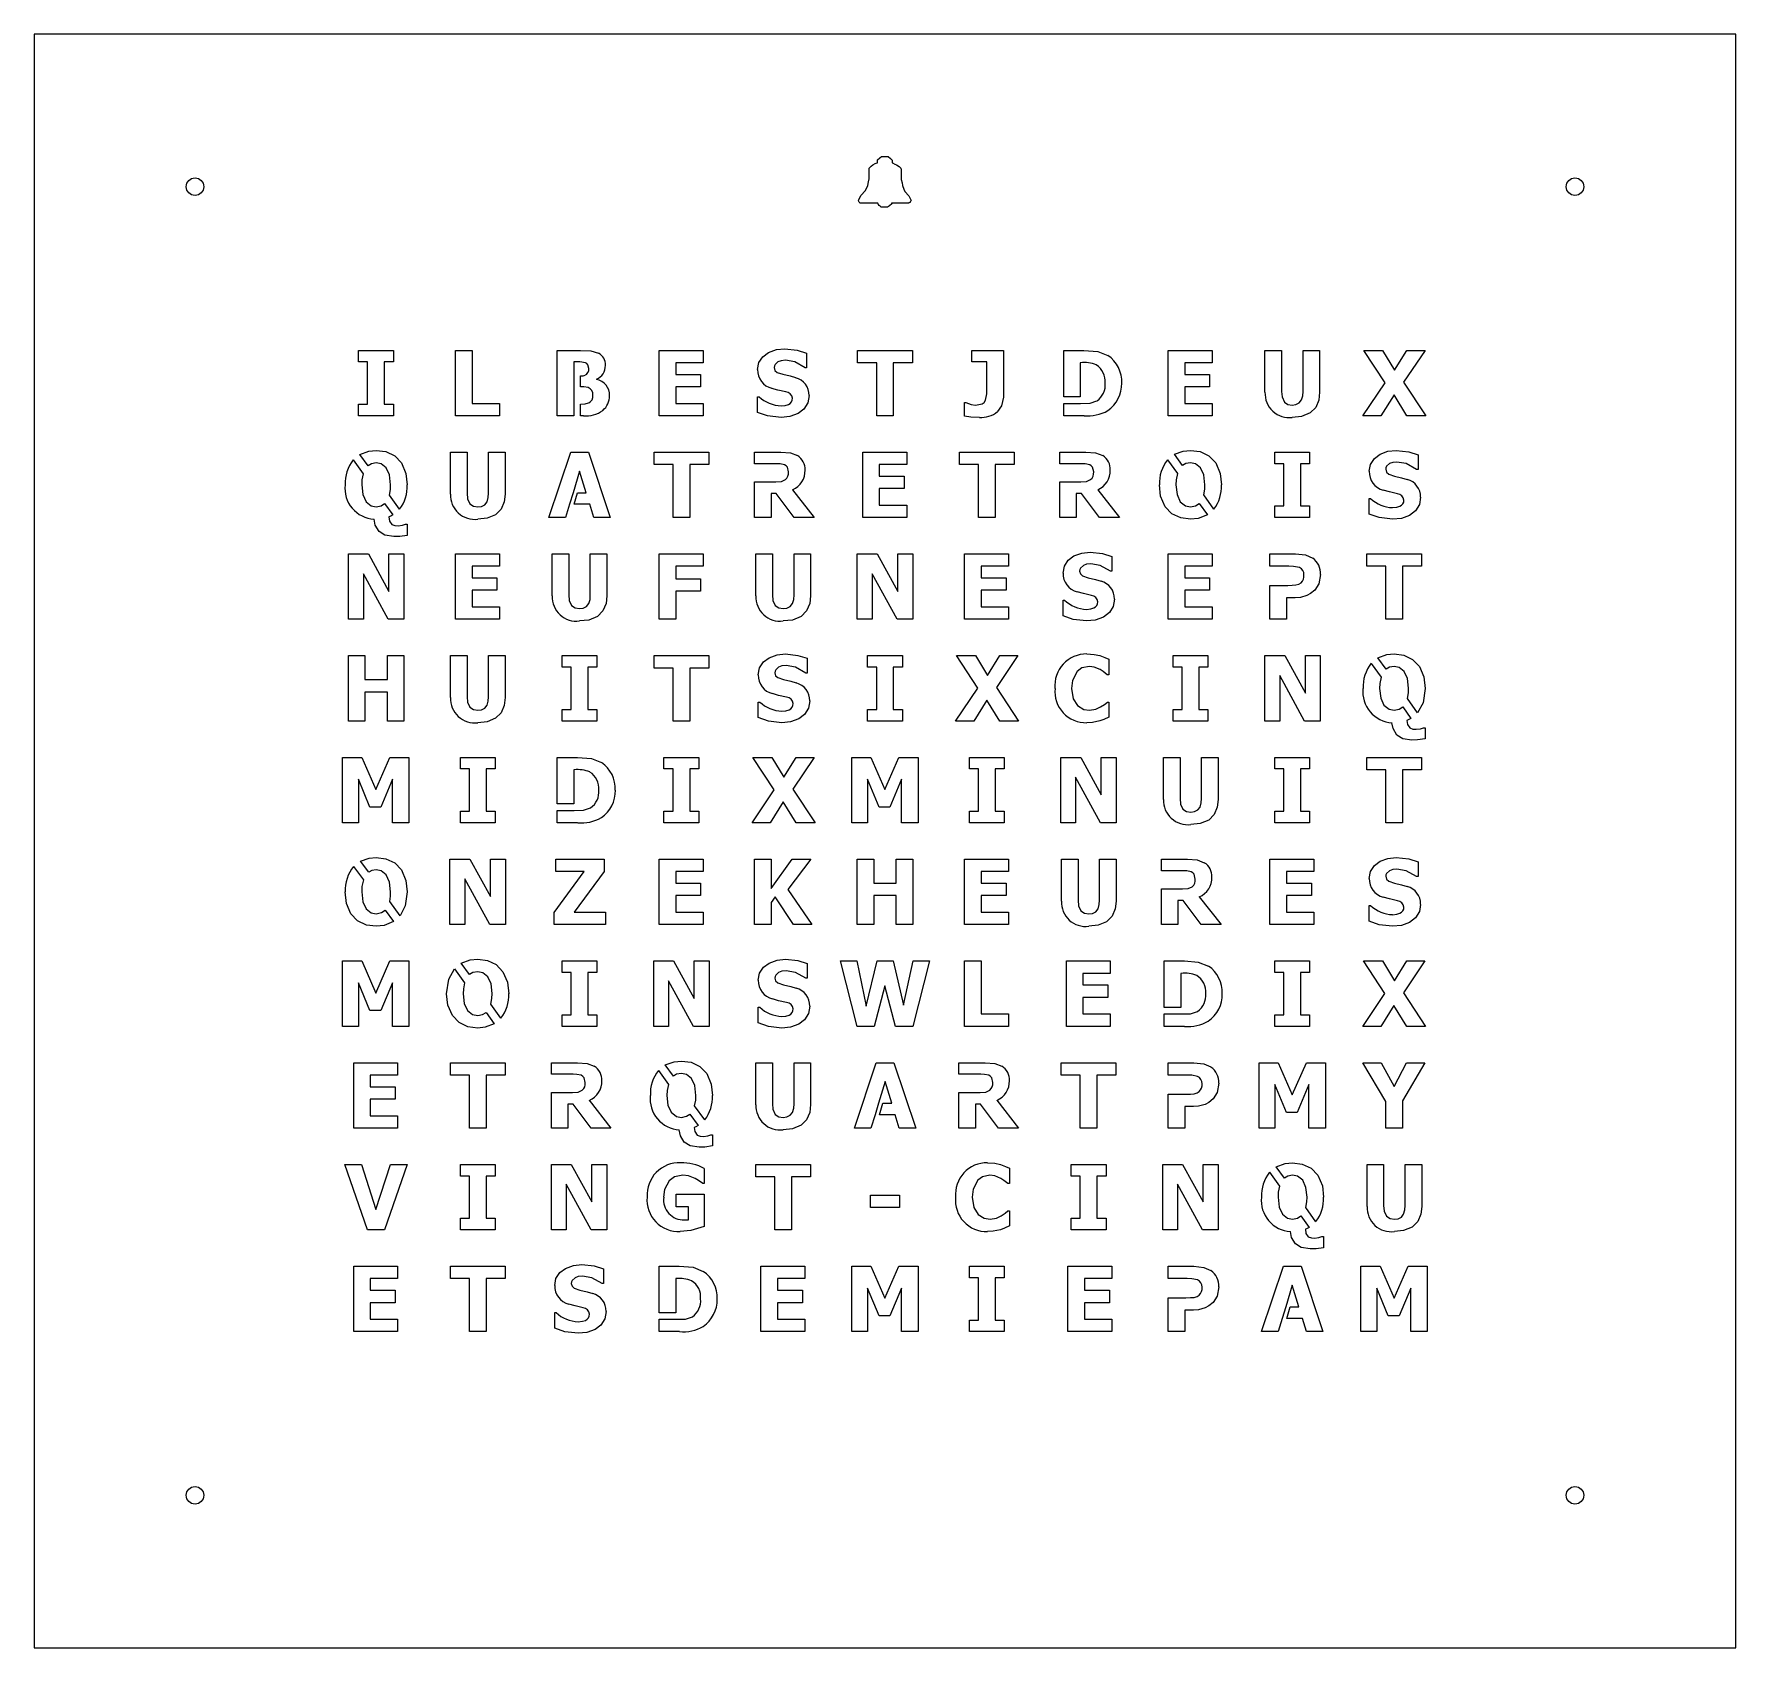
# Model space of a CAD drawing. Header units: millimetres. Extents: x -195 to 195, y -185 to 185.
import ezdxf

# ---------------------------------------------------------------- set-up
doc = ezdxf.new("R2010")
doc.units = ezdxf.units.MM

msp = doc.modelspace()

# ---------------------------------------------------------------- linework, layer by layer
at = {"color": 7, "linetype": 'Continuous', "lineweight": 15}
for p, q in [((-195, 185), (-195, -185)), ((195, 185), (-195, 185)), ((195, -185), (195, 185)), ((-1.74, 155.5), (-1.71, 156.15)), ((-0.79, 156.96), (0.7, 156.94)), ((-3.65, 151.77), (-3.65, 154.22)), ((1.67, 155.46), (1.73, 155.45)), ((3.64, 154.24), (3.73, 154)), ((3.73, 154), (3.73, 151.63)), ((-5.49, 148.03), (-4.51, 149.02)), ((4.57, 148.91), (5.48, 147.94)), ((-6.04, 146.91), (-5.49, 148.03)), ((-6.03, 146.63), (-6.04, 146.91)), ((-1.66, 146.24), (-5.7, 146.24)), ((0.58, 145.29), (-0.85, 145.34)), ((1.59, 146.24), (1.59, 146.3)), ((5.4, 146.24), (1.59, 146.24)), ((5.64, 146.34), (5.4, 146.24)), ((5.48, 147.94), (5.98, 146.83)), ((-120.64, 112.48), (-112.66, 112.48)), ((-120.64, 109.83), (-120.64, 112.48)), ((-118.55, 109.83), (-120.64, 109.83)), ((-118.55, 100.14), (-118.55, 109.83)), ((-114.75, 109.83), (-114.75, 100.14)), ((-112.66, 109.83), (-114.75, 109.83)), ((-112.66, 112.48), (-112.66, 109.83)), ((-98.42, 112.48), (-94.62, 112.48)), ((-98.42, 97.48), (-98.42, 112.48)), ((-94.62, 112.48), (-94.62, 100.33)), ((-75.09, 112.48), (-69.78, 112.48)), ((-75.09, 97.48), (-75.09, 112.48)), ((-71.29, 109.83), (-71.29, 97.48)), ((-71.03, 109.83), (-71.29, 109.83)), ((-51.76, 112.48), (-41.69, 112.48)), ((-51.76, 97.48), (-51.76, 112.48)), ((-47.96, 109.64), (-47.96, 106.98)), ((-41.69, 109.64), (-47.96, 109.64)), ((-41.69, 112.48), (-41.69, 109.64)), ((-17.98, 111.87), (-17.98, 108.5)), ((-6.27, 112.48), (6.27, 112.48)), ((-6.27, 109.64), (-6.27, 112.48)), ((-1.9, 109.64), (-6.27, 109.64)), ((-1.9, 97.48), (-1.9, 109.64)), ((1.9, 109.64), (1.9, 97.48)), ((6.27, 109.64), (1.9, 109.64)), ((6.27, 112.48), (6.27, 109.64)), ((19.9, 112.48), (27.12, 112.48)), ((19.9, 109.83), (19.9, 112.48)), ((23.32, 109.83), (19.9, 109.83)), ((23.32, 103.69), (23.32, 109.83)), ((27.12, 112.48), (27.12, 101.78)), ((40.96, 112.48), (45.57, 112.48)), ((40.96, 101.83), (40.96, 112.48)), ((44.76, 109.64), (44.76, 101.83)), ((44.82, 109.64), (44.76, 109.64)), ((64.89, 112.48), (74.96, 112.48)), ((64.89, 97.48), (64.89, 112.48)), ((68.69, 109.64), (68.69, 106.98)), ((74.96, 109.64), (68.69, 109.64)), ((74.96, 112.48), (74.96, 109.64)), ((87.07, 112.48), (90.87, 112.48)), ((87.07, 102.86), (87.07, 112.48)), ((90.87, 112.48), (90.87, 103.07)), ((95.81, 112.48), (99.6, 112.48)), ((95.81, 103.07), (95.81, 112.48)), ((99.6, 112.48), (99.6, 102.87)), ((109.7, 112.48), (114.03, 112.48)), ((114.6, 105.05), (109.7, 112.48)), ((114.03, 112.48), (116.79, 107.96)), ((116.79, 107.96), (119.61, 112.48)), ((123.75, 112.48), (118.85, 105.2)), ((119.61, 112.48), (123.75, 112.48)), ((-69.79, 104.13), (-69.79, 106.61)), ((-66.13, 105.85), (-66.13, 105.77)), ((-47.96, 106.98), (-42.26, 106.98)), ((-42.26, 106.98), (-42.26, 104.13)), ((-17.98, 108.5), (-18.31, 108.5)), ((68.69, 106.98), (74.39, 106.98)), ((74.39, 106.98), (74.39, 104.13)), ((-47.96, 104.13), (-47.96, 100.33)), ((-42.26, 104.13), (-47.96, 104.13)), ((-29.18, 101.85), (-28.85, 101.85)), ((-29.18, 98.27), (-29.18, 101.85)), ((44.76, 101.83), (40.96, 101.83)), ((68.69, 104.13), (68.69, 100.33)), ((74.39, 104.13), (68.69, 104.13)), ((109.51, 97.48), (114.6, 105.05)), ((116.66, 102.29), (113.65, 97.48)), ((119.6, 97.48), (116.66, 102.29)), ((118.85, 105.2), (123.94, 97.48)), ((-120.64, 100.14), (-118.55, 100.14)), ((-120.64, 97.48), (-120.64, 100.14)), ((-114.75, 100.14), (-112.66, 100.14)), ((-112.66, 100.14), (-112.66, 97.48)), ((-94.62, 100.33), (-88.35, 100.33)), ((-88.35, 100.33), (-88.35, 97.48)), ((-69.79, 97.48), (-69.79, 100.15)), ((-47.96, 100.33), (-41.69, 100.33)), ((-41.69, 100.33), (-41.69, 97.48)), ((18.2, 100.52), (18.54, 100.52)), ((18.2, 97.4), (18.2, 100.52)), ((40.96, 100.33), (44.82, 100.33)), ((40.96, 97.48), (40.96, 100.33)), ((68.69, 100.33), (74.96, 100.33)), ((74.96, 100.33), (74.96, 97.48)), ((-112.66, 97.48), (-120.64, 97.48)), ((-88.35, 97.48), (-98.42, 97.48)), ((-71.29, 97.48), (-75.09, 97.48)), ((-69.1, 97.48), (-69.79, 97.48)), ((-41.69, 97.48), (-51.76, 97.48)), ((1.9, 97.48), (-1.9, 97.48)), ((45.62, 97.48), (40.96, 97.48)), ((74.96, 97.48), (64.89, 97.48)), ((113.65, 97.48), (109.51, 97.48)), ((123.94, 97.48), (119.6, 97.48)), ((-121.87, 87.36), (-119.58, 84.18)), ((-118.45, 86.03), (-120.33, 88.64)), ((-99.58, 89.16), (-95.78, 89.16)), ((-99.58, 79.53), (-99.58, 89.16)), ((-95.78, 89.16), (-95.78, 79.74)), ((-90.84, 89.16), (-87.05, 89.16)), ((-90.84, 79.74), (-90.84, 89.16)), ((-87.05, 89.16), (-87.05, 79.54)), ((-77, 74.16), (-72, 89.16)), ((-72, 89.16), (-67.95, 89.16)), ((-67.95, 89.16), (-62.95, 74.16)), ((-52.93, 89.16), (-40.39, 89.16)), ((-52.93, 86.31), (-52.93, 89.16)), ((-48.56, 86.31), (-52.93, 86.31)), ((-48.56, 74.16), (-48.56, 86.31)), ((-44.76, 86.31), (-44.76, 74.16)), ((-40.39, 86.31), (-44.76, 86.31)), ((-40.39, 89.16), (-40.39, 86.31)), ((-29.89, 89.16), (-23.9, 89.16)), ((-29.89, 86.5), (-29.89, 89.16)), ((-24.86, 86.5), (-29.89, 86.5)), ((-5.1, 89.16), (4.97, 89.16)), ((-5.1, 74.16), (-5.1, 89.16)), ((-1.3, 86.31), (-1.3, 83.65)), ((4.97, 86.31), (-1.3, 86.31)), ((4.97, 89.16), (4.97, 86.31)), ((17.06, 89.16), (29.6, 89.16)), ((17.06, 86.31), (17.06, 89.16)), ((21.43, 86.31), (17.06, 86.31)), ((21.43, 74.16), (21.43, 86.31)), ((25.23, 86.31), (25.23, 74.16)), ((29.6, 86.31), (25.23, 86.31)), ((29.6, 89.16), (29.6, 86.31)), ((40.04, 89.16), (46.03, 89.16)), ((40.04, 86.5), (40.04, 89.16)), ((45.08, 86.5), (40.04, 86.5)), ((64.75, 87.41), (67.03, 84.25)), ((68.18, 86.07), (66.31, 88.66)), ((89.33, 89.16), (97.31, 89.16)), ((89.33, 86.5), (89.33, 89.16)), ((91.42, 86.5), (89.33, 86.5)), ((91.42, 76.81), (91.42, 86.5)), ((95.22, 86.5), (95.22, 76.81)), ((97.31, 86.5), (95.22, 86.5)), ((97.31, 89.16), (97.31, 86.5)), ((122.16, 88.54), (122.16, 85.17)), ((-69.97, 84.81), (-71.49, 79.85)), ((-68.46, 79.85), (-69.97, 84.81)), ((-29.89, 82.32), (-25.03, 82.32)), ((-29.89, 74.16), (-29.89, 82.32)), ((-1.3, 83.65), (4.4, 83.65)), ((4.4, 83.65), (4.4, 80.8)), ((40.04, 82.32), (44.9, 82.32)), ((40.04, 74.16), (40.04, 82.32)), ((122.16, 85.17), (121.82, 85.17)), ((-111.24, 76.04), (-113.56, 79.26)), ((-71.49, 79.85), (-72.28, 77.19)), ((-71.24, 77.19), (-70.45, 79.85)), ((-70.45, 79.85), (-68.46, 79.85)), ((-26.09, 79.66), (-26.09, 74.16)), ((-24.92, 79.66), (-26.09, 79.66)), ((-20.8, 74.16), (-24.92, 79.66)), ((-21.2, 80.53), (-16.22, 74.16)), ((-1.3, 80.8), (-1.3, 77)), ((4.4, 80.8), (-1.3, 80.8)), ((43.84, 79.66), (43.84, 74.16)), ((45.01, 79.66), (43.84, 79.66)), ((49.14, 74.16), (45.01, 79.66)), ((48.74, 80.53), (53.71, 74.16)), ((75.39, 76.09), (73.05, 79.33)), ((110.95, 78.52), (111.29, 78.52)), ((110.95, 74.94), (110.95, 78.52)), ((-114.66, 77.37), (-112.77, 74.74)), ((-73.2, 74.16), (-77, 74.16)), ((-72.28, 77.19), (-73.2, 74.16)), ((-67.67, 77.19), (-71.24, 77.19)), ((-66.75, 74.16), (-67.67, 77.19)), ((-62.95, 74.16), (-66.75, 74.16)), ((-44.76, 74.16), (-48.56, 74.16)), ((-26.09, 74.16), (-29.89, 74.16)), ((-16.22, 74.16), (-20.8, 74.16)), ((4.97, 74.16), (-5.1, 74.16)), ((-1.3, 77), (4.97, 77)), ((4.97, 77), (4.97, 74.16)), ((25.23, 74.16), (21.43, 74.16)), ((43.84, 74.16), (40.04, 74.16)), ((53.71, 74.16), (49.14, 74.16)), ((71.97, 77.4), (73.87, 74.77)), ((89.33, 76.81), (91.42, 76.81)), ((89.33, 74.16), (89.33, 76.81)), ((97.31, 74.16), (89.33, 74.16)), ((95.22, 76.81), (97.31, 76.81)), ((97.31, 76.81), (97.31, 74.16)), ((-109.85, 72.64), (-109.48, 72.64)), ((-109.48, 72.64), (-109.48, 70.07)), ((-122.96, 65.83), (-118.38, 65.83)), ((-122.96, 50.83), (-122.96, 65.83)), ((-118.38, 65.83), (-113.66, 57.23)), ((-113.66, 65.83), (-110.24, 65.83)), ((-113.66, 57.23), (-113.66, 65.83)), ((-110.24, 65.83), (-110.24, 50.83)), ((-98.42, 65.83), (-88.35, 65.83)), ((-98.42, 50.83), (-98.42, 65.83)), ((-94.62, 62.98), (-94.62, 60.32)), ((-88.35, 62.98), (-94.62, 62.98)), ((-88.35, 65.83), (-88.35, 62.98)), ((-76.26, 65.83), (-72.47, 65.83)), ((-76.26, 56.2), (-76.26, 65.83)), ((-72.47, 65.83), (-72.47, 56.41)), ((-67.53, 65.83), (-63.73, 65.83)), ((-67.53, 56.41), (-67.53, 65.83)), ((-63.73, 65.83), (-63.73, 56.21)), ((-51.76, 65.83), (-41.69, 65.83)), ((-51.76, 50.83), (-51.76, 65.83)), ((-47.96, 62.98), (-47.96, 60.13)), ((-41.69, 62.98), (-47.96, 62.98)), ((-41.69, 65.83), (-41.69, 62.98)), ((-29.59, 65.83), (-25.79, 65.83)), ((-29.59, 56.2), (-29.59, 65.83)), ((-25.79, 65.83), (-25.79, 56.41)), ((-20.85, 65.83), (-17.06, 65.83)), ((-20.85, 56.41), (-20.85, 65.83)), ((-17.06, 65.83), (-17.06, 56.21)), ((-6.35, 65.83), (-1.77, 65.83)), ((-6.35, 50.83), (-6.35, 65.83)), ((-1.77, 65.83), (2.95, 57.23)), ((2.95, 65.83), (6.37, 65.83)), ((2.95, 57.23), (2.95, 65.83)), ((6.37, 65.83), (6.37, 50.83)), ((18.23, 65.83), (28.3, 65.83)), ((18.23, 50.83), (18.23, 65.83)), ((22.03, 62.98), (22.03, 60.32)), ((28.3, 62.98), (22.03, 62.98)), ((28.3, 65.83), (28.3, 62.98)), ((52.01, 65.21), (52.01, 61.84)), ((64.89, 65.83), (74.96, 65.83)), ((64.89, 50.83), (64.89, 65.83)), ((68.69, 62.98), (68.69, 60.32)), ((74.96, 62.98), (68.69, 62.98)), ((74.96, 65.83), (74.96, 62.98)), ((88.22, 65.83), (94.07, 65.83)), ((88.22, 62.98), (88.22, 65.83)), ((92.57, 62.98), (88.22, 62.98)), ((110.38, 65.83), (122.92, 65.83)), ((110.38, 62.98), (110.38, 65.83)), ((114.75, 62.98), (110.38, 62.98)), ((114.75, 50.83), (114.75, 62.98)), ((118.55, 62.98), (118.55, 50.83)), ((122.92, 62.98), (118.55, 62.98)), ((122.92, 65.83), (122.92, 62.98)), ((-119.54, 61.28), (-119.54, 50.83)), ((-113.84, 50.83), (-119.54, 61.28)), ((-94.62, 60.32), (-88.92, 60.32)), ((-88.92, 60.32), (-88.92, 57.47)), ((-47.96, 60.13), (-42.26, 60.13)), ((-42.26, 60.13), (-42.26, 57.28)), ((-2.93, 61.28), (-2.93, 50.83)), ((2.77, 50.83), (-2.93, 61.28)), ((22.03, 60.32), (27.73, 60.32)), ((27.73, 60.32), (27.73, 57.47)), ((52.01, 61.84), (51.68, 61.84)), ((68.69, 60.32), (74.39, 60.32)), ((74.39, 60.32), (74.39, 57.47)), ((88.22, 58.61), (92.29, 58.61)), ((88.22, 50.83), (88.22, 58.61)), ((-94.62, 57.47), (-94.62, 53.67)), ((-88.92, 57.47), (-94.62, 57.47)), ((-47.96, 57.28), (-47.96, 50.83)), ((-42.26, 57.28), (-47.96, 57.28)), ((22.03, 57.47), (22.03, 53.67)), ((27.73, 57.47), (22.03, 57.47)), ((40.81, 55.19), (41.14, 55.19)), ((40.81, 51.61), (40.81, 55.19)), ((68.69, 57.47), (68.69, 53.67)), ((74.39, 57.47), (68.69, 57.47)), ((92.02, 55.76), (92.02, 50.83)), ((94, 55.76), (92.02, 55.76)), ((-119.54, 50.83), (-122.96, 50.83)), ((-110.24, 50.83), (-113.84, 50.83)), ((-88.35, 50.83), (-98.42, 50.83)), ((-94.62, 53.67), (-88.35, 53.67)), ((-88.35, 53.67), (-88.35, 50.83)), ((-47.96, 50.83), (-51.76, 50.83)), ((-2.93, 50.83), (-6.35, 50.83)), ((6.37, 50.83), (2.77, 50.83)), ((28.3, 50.83), (18.23, 50.83)), ((22.03, 53.67), (28.3, 53.67)), ((28.3, 53.67), (28.3, 50.83)), ((74.96, 50.83), (64.89, 50.83)), ((68.69, 53.67), (74.96, 53.67)), ((74.96, 53.67), (74.96, 50.83)), ((92.02, 50.83), (88.22, 50.83)), ((118.55, 50.83), (114.75, 50.83)), ((-122.96, 42.49), (-119.16, 42.49)), ((-122.96, 27.5), (-122.96, 42.49)), ((-119.16, 42.49), (-119.16, 36.99)), ((-114.04, 42.49), (-110.24, 42.49)), ((-114.04, 36.99), (-114.04, 42.49)), ((-110.24, 42.49), (-110.24, 27.5)), ((-99.58, 42.49), (-95.78, 42.49)), ((-99.58, 32.87), (-99.58, 42.49)), ((-95.78, 42.49), (-95.78, 33.08)), ((-90.84, 42.49), (-87.05, 42.49)), ((-90.84, 33.08), (-90.84, 42.49)), ((-87.05, 42.49), (-87.05, 32.88)), ((-73.98, 42.49), (-66, 42.49)), ((-73.98, 39.84), (-73.98, 42.49)), ((-71.89, 39.84), (-73.98, 39.84)), ((-71.89, 30.15), (-71.89, 39.84)), ((-68.09, 39.84), (-68.09, 30.15)), ((-66, 39.84), (-68.09, 39.84)), ((-66, 42.49), (-66, 39.84)), ((-52.93, 42.49), (-40.39, 42.49)), ((-52.93, 39.65), (-52.93, 42.49)), ((-48.56, 39.65), (-52.93, 39.65)), ((-48.56, 27.5), (-48.56, 39.65)), ((-44.76, 39.65), (-44.76, 27.5)), ((-40.39, 39.65), (-44.76, 39.65)), ((-40.39, 42.49), (-40.39, 39.65)), ((-17.82, 41.88), (-17.82, 38.51)), ((-3.99, 42.49), (3.99, 42.49)), ((-3.99, 39.84), (-3.99, 42.49)), ((-1.9, 39.84), (-3.99, 39.84)), ((-1.9, 30.15), (-1.9, 39.84)), ((1.9, 39.84), (1.9, 30.15)), ((3.99, 39.84), (1.9, 39.84)), ((3.99, 42.49), (3.99, 39.84)), ((16.37, 42.49), (20.71, 42.49)), ((21.28, 35.06), (16.37, 42.49)), ((20.71, 42.49), (23.47, 37.97)), ((23.47, 37.97), (26.28, 42.49)), ((30.42, 42.49), (25.52, 35.21)), ((26.28, 42.49), (30.42, 42.49)), ((51.3, 41.65), (51.3, 38.13)), ((66, 42.49), (73.98, 42.49)), ((66, 39.84), (66, 42.49)), ((68.09, 39.84), (66, 39.84)), ((68.09, 30.15), (68.09, 39.84)), ((71.89, 39.84), (71.89, 30.15)), ((73.98, 39.84), (71.89, 39.84)), ((73.98, 42.49), (73.98, 39.84)), ((87.02, 42.49), (91.6, 42.49)), ((87.02, 27.5), (87.02, 42.49)), ((91.6, 42.49), (96.33, 33.9)), ((96.33, 42.49), (99.75, 42.49)), ((96.33, 33.9), (96.33, 42.49)), ((99.75, 42.49), (99.75, 27.5)), ((111.42, 40.73), (113.7, 37.57)), ((114.85, 39.4), (112.97, 42)), ((-119.16, 36.99), (-114.04, 36.99)), ((-17.82, 38.51), (-18.16, 38.51)), ((25.52, 35.21), (30.61, 27.5)), ((51.3, 38.13), (50.92, 38.13)), ((90.44, 37.95), (90.44, 27.5)), ((96.15, 27.5), (90.44, 37.95)), ((-119.16, 34.14), (-119.16, 27.5)), ((-114.04, 34.14), (-119.16, 34.14)), ((-114.04, 27.5), (-114.04, 34.14)), ((-29.03, 31.86), (-28.69, 31.86)), ((-29.03, 28.28), (-29.03, 31.86)), ((16.18, 27.5), (21.28, 35.06)), ((23.33, 32.3), (20.33, 27.5)), ((26.28, 27.5), (23.33, 32.3)), ((50.96, 31.86), (51.3, 31.86)), ((51.3, 31.86), (51.3, 28.39)), ((122.05, 29.42), (119.71, 32.65)), ((-119.16, 27.5), (-122.96, 27.5)), ((-110.24, 27.5), (-114.04, 27.5)), ((-73.98, 30.15), (-71.89, 30.15)), ((-73.98, 27.5), (-73.98, 30.15)), ((-66, 27.5), (-73.98, 27.5)), ((-68.09, 30.15), (-66, 30.15)), ((-66, 30.15), (-66, 27.5)), ((-44.76, 27.5), (-48.56, 27.5)), ((-3.99, 30.15), (-1.9, 30.15)), ((-3.99, 27.5), (-3.99, 30.15)), ((3.99, 27.5), (-3.99, 27.5)), ((1.9, 30.15), (3.99, 30.15)), ((3.99, 30.15), (3.99, 27.5)), ((20.33, 27.5), (16.18, 27.5)), ((30.61, 27.5), (26.28, 27.5)), ((66, 30.15), (68.09, 30.15)), ((66, 27.5), (66, 30.15)), ((73.98, 27.5), (66, 27.5)), ((71.89, 30.15), (73.98, 30.15)), ((73.98, 30.15), (73.98, 27.5)), ((90.44, 27.5), (87.02, 27.5)), ((99.75, 27.5), (96.15, 27.5)), ((118.63, 30.74), (120.53, 28.1)), ((123.41, 25.98), (123.78, 25.98)), ((123.78, 25.98), (123.78, 23.41)), ((-124.28, 19.16), (-119.9, 19.16)), ((-124.28, 4.17), (-124.28, 19.16)), ((-119.9, 19.16), (-116.68, 11.81)), ((-116.68, 11.81), (-113.46, 19.16)), ((-113.46, 19.16), (-109.09, 19.16)), ((-109.09, 19.16), (-109.09, 4.17)), ((-97.31, 19.16), (-89.33, 19.16)), ((-97.31, 16.51), (-97.31, 19.16)), ((-95.22, 16.51), (-97.31, 16.51)), ((-95.22, 6.82), (-95.22, 16.51)), ((-91.42, 16.51), (-91.42, 6.82)), ((-89.33, 16.51), (-91.42, 16.51)), ((-89.33, 19.16), (-89.33, 16.51)), ((-75.09, 19.16), (-70.47, 19.16)), ((-75.09, 8.51), (-75.09, 19.16)), ((-71.29, 16.32), (-71.29, 8.51)), ((-71.22, 16.32), (-71.29, 16.32)), ((-50.65, 19.16), (-42.67, 19.16)), ((-50.65, 16.51), (-50.65, 19.16)), ((-48.56, 16.51), (-50.65, 16.51)), ((-48.56, 6.82), (-48.56, 16.51)), ((-44.76, 16.51), (-44.76, 6.82)), ((-42.67, 16.51), (-44.76, 16.51)), ((-42.67, 19.16), (-42.67, 16.51)), ((-30.26, 19.16), (-25.93, 19.16)), ((-25.36, 11.73), (-30.26, 19.16)), ((-25.93, 19.16), (-23.17, 14.64)), ((-23.17, 14.64), (-20.36, 19.16)), ((-16.21, 19.16), (-21.12, 11.88)), ((-20.36, 19.16), (-16.21, 19.16)), ((-7.61, 19.16), (-3.23, 19.16)), ((-7.61, 4.17), (-7.61, 19.16)), ((-3.23, 19.16), (-0.01, 11.81)), ((-0.01, 11.81), (3.2, 19.16)), ((3.2, 19.16), (7.58, 19.16)), ((7.58, 19.16), (7.58, 4.17)), ((19.34, 19.16), (27.32, 19.16)), ((19.34, 16.51), (19.34, 19.16)), ((21.43, 16.51), (19.34, 16.51)), ((21.43, 6.82), (21.43, 16.51)), ((25.23, 16.51), (25.23, 6.82)), ((27.32, 16.51), (25.23, 16.51)), ((27.32, 19.16), (27.32, 16.51)), ((40.26, 19.16), (44.84, 19.16)), ((40.26, 4.17), (40.26, 19.16)), ((44.84, 19.16), (49.56, 10.57)), ((49.56, 19.16), (52.98, 19.16)), ((49.56, 10.57), (49.56, 19.16)), ((52.98, 19.16), (52.98, 4.17)), ((63.81, 19.16), (67.61, 19.16)), ((63.81, 9.54), (63.81, 19.16)), ((67.61, 19.16), (67.61, 9.75)), ((72.55, 19.16), (76.34, 19.16)), ((72.55, 9.75), (72.55, 19.16)), ((76.34, 19.16), (76.34, 9.55)), ((89.33, 19.16), (97.31, 19.16)), ((89.33, 16.51), (89.33, 19.16)), ((91.42, 16.51), (89.33, 16.51)), ((91.42, 6.82), (91.42, 16.51)), ((95.22, 16.51), (95.22, 6.82)), ((97.31, 16.51), (95.22, 16.51)), ((97.31, 19.16), (97.31, 16.51)), ((110.38, 19.16), (122.92, 19.16)), ((110.38, 16.32), (110.38, 19.16)), ((114.75, 16.32), (110.38, 16.32)), ((114.75, 4.17), (114.75, 16.32)), ((118.55, 16.32), (118.55, 4.17)), ((122.92, 16.32), (118.55, 16.32)), ((122.92, 19.16), (122.92, 16.32)), ((-120.67, 14.15), (-120.67, 4.17)), ((-118.03, 7.77), (-120.67, 14.15)), ((-112.89, 14.15), (-115.53, 7.77)), ((-112.89, 4.17), (-112.89, 14.15)), ((-30.45, 4.17), (-25.36, 11.73)), ((-21.12, 11.88), (-16.02, 4.17)), ((-4.01, 14.15), (-4.01, 4.17)), ((-1.36, 7.77), (-4.01, 14.15)), ((3.78, 14.15), (1.13, 7.77)), ((3.78, 4.17), (3.78, 14.15)), ((43.68, 14.62), (43.68, 4.17)), ((49.39, 4.17), (43.68, 14.62)), ((-71.29, 8.51), (-75.09, 8.51)), ((-23.31, 8.97), (-26.31, 4.17)), ((-20.36, 4.17), (-23.31, 8.97)), ((-120.67, 4.17), (-124.28, 4.17)), ((-115.53, 7.77), (-118.03, 7.77)), ((-109.09, 4.17), (-112.89, 4.17)), ((-97.31, 6.82), (-95.22, 6.82)), ((-97.31, 4.17), (-97.31, 6.82)), ((-89.33, 4.17), (-97.31, 4.17)), ((-91.42, 6.82), (-89.33, 6.82)), ((-89.33, 6.82), (-89.33, 4.17)), ((-75.09, 7.01), (-71.22, 7.01)), ((-75.09, 4.17), (-75.09, 7.01)), ((-70.43, 4.17), (-75.09, 4.17)), ((-50.65, 6.82), (-48.56, 6.82)), ((-50.65, 4.17), (-50.65, 6.82)), ((-42.67, 4.17), (-50.65, 4.17)), ((-44.76, 6.82), (-42.67, 6.82)), ((-42.67, 6.82), (-42.67, 4.17)), ((-26.31, 4.17), (-30.45, 4.17)), ((-16.02, 4.17), (-20.36, 4.17)), ((-4.01, 4.17), (-7.61, 4.17)), ((1.13, 7.77), (-1.36, 7.77)), ((7.58, 4.17), (3.78, 4.17)), ((19.34, 6.82), (21.43, 6.82)), ((19.34, 4.17), (19.34, 6.82)), ((27.32, 4.17), (19.34, 4.17)), ((25.23, 6.82), (27.32, 6.82)), ((27.32, 6.82), (27.32, 4.17)), ((43.68, 4.17), (40.26, 4.17)), ((52.98, 4.17), (49.39, 4.17)), ((89.33, 6.82), (91.42, 6.82)), ((89.33, 4.17), (89.33, 6.82)), ((97.31, 4.17), (89.33, 4.17)), ((95.22, 6.82), (97.31, 6.82)), ((97.31, 6.82), (97.31, 4.17)), ((118.55, 4.17), (114.75, 4.17)), ((-121.76, -5.82), (-119.51, -8.93)), ((-118.31, -7.18), (-120.18, -4.6)), ((-99.7, -4.17), (-95.12, -4.17)), ((-99.7, -19.16), (-99.7, -4.17)), ((-95.12, -4.17), (-90.39, -12.76)), ((-90.39, -4.17), (-86.98, -4.17)), ((-90.39, -12.76), (-90.39, -4.17)), ((-86.98, -4.17), (-86.98, -19.16)), ((-75.78, -16.37), (-68.9, -7.01)), ((-75.4, -4.17), (-64.39, -4.17)), ((-75.4, -7.01), (-75.4, -4.17)), ((-68.9, -7.01), (-75.4, -7.01)), ((-64.39, -7.01), (-71.23, -16.32)), ((-64.39, -4.17), (-64.39, -7.01)), ((-51.76, -4.17), (-41.69, -4.17)), ((-51.76, -19.16), (-51.76, -4.17)), ((-47.96, -7.01), (-47.96, -9.67)), ((-41.69, -7.01), (-47.96, -7.01)), ((-41.69, -4.17), (-41.69, -7.01)), ((-29.89, -4.17), (-26.09, -4.17)), ((-29.89, -19.16), (-29.89, -4.17)), ((-26.09, -10.88), (-21.28, -4.17)), ((-26.09, -4.17), (-26.09, -10.88)), ((-16.98, -4.17), (-22.3, -11.13)), ((-21.28, -4.17), (-16.98, -4.17)), ((-6.35, -4.17), (-2.55, -4.17)), ((-6.35, -19.16), (-6.35, -4.17)), ((-2.55, -4.17), (-2.55, -9.67)), ((2.57, -4.17), (6.37, -4.17)), ((2.57, -9.67), (2.57, -4.17)), ((6.37, -4.17), (6.37, -19.16)), ((18.23, -4.17), (28.3, -4.17)), ((18.23, -19.16), (18.23, -4.17)), ((22.03, -7.01), (22.03, -9.67)), ((28.3, -7.01), (22.03, -7.01)), ((28.3, -4.17), (28.3, -7.01)), ((40.43, -4.17), (44.23, -4.17)), ((40.43, -13.79), (40.43, -4.17)), ((44.23, -4.17), (44.23, -13.58)), ((49.17, -4.17), (52.97, -4.17)), ((49.17, -13.58), (49.17, -4.17)), ((52.97, -4.17), (52.97, -13.78)), ((63.33, -4.17), (69.32, -4.17)), ((63.33, -6.82), (63.33, -4.17)), ((68.36, -6.82), (63.33, -6.82)), ((88.22, -4.17), (98.29, -4.17)), ((88.22, -19.16), (88.22, -4.17)), ((92.02, -7.01), (92.02, -9.67)), ((98.29, -7.01), (92.02, -7.01)), ((98.29, -4.17), (98.29, -7.01)), ((122.16, -4.78), (122.16, -8.15)), ((-96.28, -8.71), (-96.28, -19.16)), ((-90.57, -19.16), (-96.28, -8.71)), ((-47.96, -9.67), (-42.26, -9.67)), ((-42.26, -9.67), (-42.26, -12.52)), ((-22.3, -11.13), (-16.79, -19.16)), ((-2.55, -9.67), (2.57, -9.67)), ((22.03, -9.67), (27.73, -9.67)), ((27.73, -9.67), (27.73, -12.52)), ((63.33, -11), (68.19, -11)), ((63.33, -19.16), (63.33, -11)), ((92.02, -9.67), (97.72, -9.67)), ((97.72, -9.67), (97.72, -12.52)), ((122.16, -8.15), (121.82, -8.15)), ((-111.13, -17.14), (-113.5, -13.84)), ((-47.96, -12.52), (-47.96, -16.32)), ((-42.26, -12.52), (-47.96, -12.52)), ((-25.16, -12.81), (-26.09, -14.1)), ((-26.09, -14.1), (-26.09, -19.16)), ((-20.93, -19.16), (-25.16, -12.81)), ((-2.55, -12.52), (-2.55, -19.16)), ((2.57, -12.52), (-2.55, -12.52)), ((2.57, -19.16), (2.57, -12.52)), ((22.03, -12.52), (22.03, -16.32)), ((27.73, -12.52), (22.03, -12.52)), ((67.13, -13.66), (67.13, -19.16)), ((68.3, -13.66), (67.13, -13.66)), ((72.42, -19.16), (68.3, -13.66)), ((72.02, -12.79), (77, -19.16)), ((92.02, -12.52), (92.02, -16.32)), ((97.72, -12.52), (92.02, -12.52)), ((110.95, -14.8), (111.29, -14.8)), ((110.95, -18.38), (110.95, -14.8)), ((-114.54, -15.83), (-112.62, -18.49)), ((-96.28, -19.16), (-99.7, -19.16)), ((-86.98, -19.16), (-90.57, -19.16)), ((-75.78, -19.16), (-75.78, -16.37)), ((-64.01, -19.16), (-75.78, -19.16)), ((-71.23, -16.32), (-64.01, -16.32)), ((-64.01, -16.32), (-64.01, -19.16)), ((-41.69, -19.16), (-51.76, -19.16)), ((-47.96, -16.32), (-41.69, -16.32)), ((-41.69, -16.32), (-41.69, -19.16)), ((-26.09, -19.16), (-29.89, -19.16)), ((-16.79, -19.16), (-20.93, -19.16)), ((-2.55, -19.16), (-6.35, -19.16)), ((6.37, -19.16), (2.57, -19.16)), ((28.3, -19.16), (18.23, -19.16)), ((22.03, -16.32), (28.3, -16.32)), ((28.3, -16.32), (28.3, -19.16)), ((67.13, -19.16), (63.33, -19.16)), ((77, -19.16), (72.42, -19.16)), ((98.29, -19.16), (88.22, -19.16)), ((92.02, -16.32), (98.29, -16.32)), ((98.29, -16.32), (98.29, -19.16)), ((-124.28, -27.5), (-119.9, -27.5)), ((-124.28, -42.49), (-124.28, -27.5)), ((-119.9, -27.5), (-116.68, -34.85)), ((-116.68, -34.85), (-113.46, -27.5)), ((-113.46, -27.5), (-109.09, -27.5)), ((-109.09, -27.5), (-109.09, -42.49)), ((-98.64, -29.32), (-96.33, -32.51)), ((-95.21, -30.64), (-97.1, -28.03)), ((-73.98, -27.5), (-66, -27.5)), ((-73.98, -30.15), (-73.98, -27.5)), ((-71.89, -30.15), (-73.98, -30.15)), ((-71.89, -39.84), (-71.89, -30.15)), ((-68.09, -30.15), (-68.09, -39.84)), ((-66, -30.15), (-68.09, -30.15)), ((-66, -27.5), (-66, -30.15)), ((-53.01, -27.5), (-48.43, -27.5)), ((-53.01, -42.49), (-53.01, -27.5)), ((-48.43, -27.5), (-43.71, -36.09)), ((-43.71, -27.5), (-40.29, -27.5)), ((-43.71, -36.09), (-43.71, -27.5)), ((-40.29, -27.5), (-40.29, -42.49)), ((-17.82, -28.11), (-17.82, -31.48)), ((-10.16, -27.5), (-6.44, -27.5)), ((-6.41, -42.49), (-10.16, -27.5)), ((-6.44, -27.5), (-4.34, -37.83)), ((-4.34, -37.83), (-1.78, -27.5)), ((-1.78, -27.5), (1.9, -27.5)), ((1.9, -27.5), (4.27, -37.64)), ((4.27, -37.64), (6.44, -27.5)), ((10.16, -27.5), (6.41, -42.49)), ((6.44, -27.5), (10.16, -27.5)), ((18.23, -27.5), (22.03, -27.5)), ((18.23, -42.49), (18.23, -27.5)), ((22.03, -27.5), (22.03, -39.65)), ((41.56, -27.5), (51.63, -27.5)), ((41.56, -42.49), (41.56, -27.5)), ((45.36, -30.34), (45.36, -33)), ((51.63, -30.34), (45.36, -30.34)), ((51.63, -27.5), (51.63, -30.34)), ((64, -27.5), (68.62, -27.5)), ((64, -38.15), (64, -27.5)), ((67.8, -30.34), (67.8, -38.15)), ((67.87, -30.34), (67.8, -30.34)), ((89.33, -27.5), (97.31, -27.5)), ((89.33, -30.15), (89.33, -27.5)), ((91.42, -30.15), (89.33, -30.15)), ((91.42, -39.84), (91.42, -30.15)), ((95.22, -30.15), (95.22, -39.84)), ((97.31, -30.15), (95.22, -30.15)), ((97.31, -27.5), (97.31, -30.15)), ((109.65, -27.5), (113.98, -27.5)), ((114.55, -34.93), (109.65, -27.5)), ((113.98, -27.5), (116.74, -32.02)), ((116.74, -32.02), (119.56, -27.5)), ((123.7, -27.5), (118.8, -34.78)), ((119.56, -27.5), (123.7, -27.5)), ((-120.67, -32.51), (-120.67, -42.49)), ((-118.03, -38.89), (-120.67, -32.51)), ((-112.89, -32.51), (-115.53, -38.89)), ((-112.89, -42.49), (-112.89, -32.51)), ((-49.6, -32.04), (-49.6, -42.49)), ((-43.89, -42.49), (-49.6, -32.04)), ((-17.82, -31.48), (-18.16, -31.48)), ((-0.04, -33.22), (-2.48, -42.49)), ((2.37, -42.49), (-0.04, -33.22)), ((45.36, -33), (51.06, -33)), ((51.06, -33), (51.06, -35.85)), ((109.46, -42.49), (114.55, -34.93)), ((118.8, -34.78), (123.89, -42.49)), ((-115.53, -38.89), (-118.03, -38.89)), ((-88, -40.64), (-90.31, -37.43)), ((-29.03, -38.13), (-28.69, -38.13)), ((-29.03, -41.71), (-29.03, -38.13)), ((45.36, -35.85), (45.36, -39.65)), ((51.06, -35.85), (45.36, -35.85)), ((67.8, -38.15), (64, -38.15)), ((116.61, -37.69), (113.6, -42.49)), ((119.55, -42.49), (116.61, -37.69)), ((-120.67, -42.49), (-124.28, -42.49)), ((-109.09, -42.49), (-112.89, -42.49)), ((-91.43, -39.31), (-89.53, -41.93)), ((-73.98, -39.84), (-71.89, -39.84)), ((-73.98, -42.49), (-73.98, -39.84)), ((-66, -42.49), (-73.98, -42.49)), ((-68.09, -39.84), (-66, -39.84)), ((-66, -39.84), (-66, -42.49)), ((-49.6, -42.49), (-53.01, -42.49)), ((-40.29, -42.49), (-43.89, -42.49)), ((-2.48, -42.49), (-6.41, -42.49)), ((6.41, -42.49), (2.37, -42.49)), ((28.3, -42.49), (18.23, -42.49)), ((22.03, -39.65), (28.3, -39.65)), ((28.3, -39.65), (28.3, -42.49)), ((51.63, -42.49), (41.56, -42.49)), ((45.36, -39.65), (51.63, -39.65)), ((51.63, -39.65), (51.63, -42.49)), ((64, -39.65), (67.87, -39.65)), ((64, -42.49), (64, -39.65)), ((68.66, -42.49), (64, -42.49)), ((89.33, -39.84), (91.42, -39.84)), ((89.33, -42.49), (89.33, -39.84)), ((97.31, -42.49), (89.33, -42.49)), ((95.22, -39.84), (97.31, -39.84)), ((97.31, -39.84), (97.31, -42.49)), ((113.6, -42.49), (109.46, -42.49)), ((123.89, -42.49), (119.55, -42.49)), ((-121.75, -50.83), (-111.68, -50.83)), ((-121.75, -65.83), (-121.75, -50.83)), ((-117.95, -53.67), (-117.95, -56.33)), ((-111.68, -53.67), (-117.95, -53.67)), ((-111.68, -50.83), (-111.68, -53.67)), ((-99.59, -50.83), (-87.05, -50.83)), ((-99.59, -53.67), (-99.59, -50.83)), ((-95.22, -53.67), (-99.59, -53.67)), ((-95.22, -65.83), (-95.22, -53.67)), ((-91.42, -53.67), (-91.42, -65.83)), ((-87.05, -53.67), (-91.42, -53.67)), ((-87.05, -50.83), (-87.05, -53.67)), ((-76.46, -50.83), (-70.47, -50.83)), ((-76.46, -53.48), (-76.46, -50.83)), ((-71.42, -53.48), (-76.46, -53.48)), ((-51.93, -52.62), (-49.63, -55.8)), ((-48.5, -53.95), (-50.38, -51.35)), ((-29.59, -50.83), (-25.79, -50.83)), ((-29.59, -60.45), (-29.59, -50.83)), ((-25.79, -50.83), (-25.79, -60.24)), ((-20.85, -50.83), (-17.06, -50.83)), ((-20.85, -60.24), (-20.85, -50.83)), ((-17.06, -50.83), (-17.06, -60.44)), ((-7.01, -65.83), (-2.02, -50.83)), ((-2.02, -50.83), (2.04, -50.83)), ((2.04, -50.83), (7.04, -65.83)), ((16.94, -50.83), (22.92, -50.83)), ((16.94, -53.48), (16.94, -50.83)), ((21.97, -53.48), (16.94, -53.48)), ((40.39, -50.83), (52.93, -50.83)), ((40.39, -53.67), (40.39, -50.83)), ((44.76, -53.67), (40.39, -53.67)), ((44.76, -65.83), (44.76, -53.67)), ((48.56, -53.67), (48.56, -65.83)), ((52.93, -53.67), (48.56, -53.67)), ((52.93, -50.83), (52.93, -53.67)), ((64.89, -50.83), (70.74, -50.83)), ((64.89, -53.67), (64.89, -50.83)), ((69.24, -53.67), (64.89, -53.67)), ((85.73, -50.83), (90.11, -50.83)), ((85.73, -65.83), (85.73, -50.83)), ((90.11, -50.83), (93.34, -58.18)), ((93.34, -58.18), (96.55, -50.83)), ((96.55, -50.83), (100.92, -50.83)), ((100.92, -50.83), (100.92, -65.83)), ((109.46, -50.83), (113.66, -50.83)), ((114.78, -59.75), (109.46, -50.83)), ((113.66, -50.83), (116.67, -56.25)), ((116.67, -56.25), (119.52, -50.83)), ((123.7, -50.83), (118.58, -59.56)), ((119.52, -50.83), (123.7, -50.83)), ((-117.95, -56.33), (-112.25, -56.33)), ((-112.25, -56.33), (-112.25, -59.18)), ((-76.46, -57.66), (-71.6, -57.66)), ((-76.46, -65.83), (-76.46, -57.66)), ((0.01, -55.17), (-1.51, -60.13)), ((1.53, -60.13), (0.01, -55.17)), ((16.94, -57.66), (21.79, -57.66)), ((16.94, -65.83), (16.94, -57.66)), ((64.89, -58.04), (68.96, -58.04)), ((64.89, -65.83), (64.89, -58.04)), ((89.34, -55.84), (89.34, -65.83)), ((91.99, -62.22), (89.34, -55.84)), ((97.12, -55.84), (94.48, -62.22)), ((97.12, -65.83), (97.12, -55.84)), ((-117.95, -59.18), (-117.95, -62.98)), ((-112.25, -59.18), (-117.95, -59.18)), ((-72.66, -60.32), (-72.66, -65.83)), ((-71.49, -60.32), (-72.66, -60.32)), ((-67.36, -65.83), (-71.49, -60.32)), ((-67.76, -59.45), (-62.79, -65.83)), ((-41.3, -63.94), (-43.62, -60.72)), ((-1.51, -60.13), (-2.29, -62.79)), ((-1.25, -62.79), (-0.47, -60.13)), ((-0.47, -60.13), (1.53, -60.13)), ((20.74, -60.32), (20.74, -65.83)), ((21.91, -60.32), (20.74, -60.32)), ((26.03, -65.83), (21.91, -60.32)), ((25.63, -59.45), (30.61, -65.83)), ((68.69, -60.89), (68.69, -65.83)), ((70.67, -60.89), (68.69, -60.89)), ((94.48, -62.22), (91.99, -62.22)), ((114.78, -65.83), (114.78, -59.75)), ((118.58, -59.56), (118.58, -65.83)), ((-111.68, -65.83), (-121.75, -65.83)), ((-117.95, -62.98), (-111.68, -62.98)), ((-111.68, -62.98), (-111.68, -65.83)), ((-91.42, -65.83), (-95.22, -65.83)), ((-72.66, -65.83), (-76.46, -65.83)), ((-62.79, -65.83), (-67.36, -65.83)), ((-44.72, -62.62), (-42.83, -65.24)), ((-3.21, -65.83), (-7.01, -65.83)), ((-2.29, -62.79), (-3.21, -65.83)), ((2.31, -62.79), (-1.25, -62.79)), ((3.23, -65.83), (2.31, -62.79)), ((7.04, -65.83), (3.23, -65.83)), ((20.74, -65.83), (16.94, -65.83)), ((30.61, -65.83), (26.03, -65.83)), ((48.56, -65.83), (44.76, -65.83)), ((68.69, -65.83), (64.89, -65.83)), ((89.34, -65.83), (85.73, -65.83)), ((100.92, -65.83), (97.12, -65.83)), ((118.58, -65.83), (114.78, -65.83)), ((-39.9, -67.34), (-39.53, -67.34)), ((-39.53, -67.34), (-39.53, -69.91)), ((-123.77, -74.16), (-119.96, -74.16)), ((-118.61, -89.16), (-123.77, -74.16)), ((-119.96, -74.16), (-116.65, -84.45)), ((-116.65, -84.45), (-113.35, -74.16)), ((-109.53, -74.16), (-114.69, -89.16)), ((-113.35, -74.16), (-109.53, -74.16)), ((-97.31, -74.16), (-89.33, -74.16)), ((-97.31, -76.81), (-97.31, -74.16)), ((-95.22, -76.81), (-97.31, -76.81)), ((-95.22, -86.5), (-95.22, -76.81)), ((-91.42, -76.81), (-91.42, -86.5)), ((-89.33, -76.81), (-91.42, -76.81)), ((-89.33, -74.16), (-89.33, -76.81)), ((-76.46, -74.16), (-71.88, -74.16)), ((-76.46, -89.16), (-76.46, -74.16)), ((-71.88, -74.16), (-67.15, -82.75)), ((-67.15, -74.16), (-63.74, -74.16)), ((-67.15, -82.75), (-67.15, -74.16)), ((-63.74, -74.16), (-63.74, -89.16)), ((-41.41, -75.08), (-41.41, -78.52)), ((-29.6, -74.16), (-17.06, -74.16)), ((-29.6, -77), (-29.6, -74.16)), ((-25.23, -77), (-29.6, -77)), ((-25.23, -89.16), (-25.23, -77)), ((-21.43, -77), (-21.43, -89.16)), ((-17.06, -77), (-21.43, -77)), ((-17.06, -74.16), (-17.06, -77)), ((28.52, -75), (28.52, -78.52)), ((42.67, -74.16), (50.65, -74.16)), ((42.67, -76.81), (42.67, -74.16)), ((44.76, -76.81), (42.67, -76.81)), ((44.76, -86.5), (44.76, -76.81)), ((48.56, -76.81), (48.56, -86.5)), ((50.65, -76.81), (48.56, -76.81)), ((50.65, -74.16), (50.65, -76.81)), ((63.63, -74.16), (68.21, -74.16)), ((63.63, -89.16), (63.63, -74.16)), ((68.21, -74.16), (72.93, -82.75)), ((72.93, -74.16), (76.35, -74.16)), ((72.93, -82.75), (72.93, -74.16)), ((76.35, -74.16), (76.35, -89.16)), ((88.11, -75.95), (90.41, -79.13)), ((91.54, -77.28), (89.66, -74.67)), ((110.46, -74.16), (114.26, -74.16)), ((110.46, -83.78), (110.46, -74.16)), ((114.26, -74.16), (114.26, -83.57)), ((119.2, -74.16), (122.99, -74.16)), ((119.2, -83.57), (119.2, -74.16)), ((122.99, -74.16), (122.99, -83.77)), ((-73.04, -78.7), (-73.04, -89.16)), ((-67.33, -89.16), (-73.04, -78.7)), ((-47.87, -80.99), (-41.41, -80.99)), ((-47.87, -83.84), (-47.87, -80.99)), ((-41.41, -78.52), (-41.75, -78.52)), ((-41.41, -80.99), (-41.41, -88.37)), ((-3.32, -81.18), (3.32, -81.18)), ((-3.32, -84.03), (-3.32, -81.18)), ((3.32, -81.18), (3.32, -84.03)), ((28.52, -78.52), (28.14, -78.52)), ((67.05, -78.7), (67.05, -89.16)), ((72.76, -89.16), (67.05, -78.7)), ((-45.02, -83.84), (-47.87, -83.84)), ((-45.02, -86.83), (-45.02, -83.84)), ((3.32, -84.03), (-3.32, -84.03)), ((28.18, -84.79), (28.52, -84.79)), ((28.52, -84.79), (28.52, -88.26)), ((98.75, -87.27), (96.42, -84.05)), ((-114.69, -89.16), (-118.61, -89.16)), ((-97.31, -86.5), (-95.22, -86.5)), ((-97.31, -89.16), (-97.31, -86.5)), ((-89.33, -89.16), (-97.31, -89.16)), ((-91.42, -86.5), (-89.33, -86.5)), ((-89.33, -86.5), (-89.33, -89.16)), ((-73.04, -89.16), (-76.46, -89.16)), ((-63.74, -89.16), (-67.33, -89.16)), ((-21.43, -89.16), (-25.23, -89.16)), ((42.67, -86.5), (44.76, -86.5)), ((42.67, -89.16), (42.67, -86.5)), ((50.65, -89.16), (42.67, -89.16)), ((48.56, -86.5), (50.65, -86.5)), ((50.65, -86.5), (50.65, -89.16)), ((67.05, -89.16), (63.63, -89.16)), ((76.35, -89.16), (72.76, -89.16)), ((95.32, -85.94), (97.22, -88.57)), ((100.13, -90.67), (100.5, -90.67)), ((100.5, -90.67), (100.5, -93.24)), ((-121.75, -97.48), (-111.68, -97.48)), ((-121.75, -112.48), (-121.75, -97.48)), ((-111.68, -97.48), (-111.68, -100.33)), ((-99.59, -97.48), (-87.05, -97.48)), ((-99.59, -100.33), (-99.59, -97.48)), ((-87.05, -97.48), (-87.05, -100.33)), ((-51.76, -97.48), (-47.14, -97.48)), ((-51.76, -108.14), (-51.76, -97.48)), ((-28.43, -97.48), (-18.36, -97.48)), ((-28.43, -112.48), (-28.43, -97.48)), ((-18.36, -97.48), (-18.36, -100.33)), ((-7.61, -97.48), (-3.23, -97.48)), ((-7.61, -112.48), (-7.61, -97.48)), ((-3.23, -97.48), (-0.01, -104.84)), ((-0.01, -104.84), (3.2, -97.48)), ((3.2, -97.48), (7.58, -97.48)), ((7.58, -97.48), (7.58, -112.48)), ((19.34, -97.48), (27.32, -97.48)), ((19.34, -100.14), (19.34, -97.48)), ((27.32, -97.48), (27.32, -100.14)), ((41.91, -97.48), (51.98, -97.48)), ((41.91, -112.48), (41.91, -97.48)), ((51.98, -97.48), (51.98, -100.33)), ((64.89, -97.48), (70.74, -97.48)), ((64.89, -100.33), (64.89, -97.48)), ((86.31, -112.48), (91.31, -97.48)), ((91.31, -97.48), (95.36, -97.48)), ((95.36, -97.48), (100.36, -112.48)), ((109.07, -97.48), (113.45, -97.48)), ((109.07, -112.48), (109.07, -97.48)), ((113.45, -97.48), (116.68, -104.84)), ((116.68, -104.84), (119.89, -97.48)), ((119.89, -97.48), (124.26, -97.48)), ((124.26, -97.48), (124.26, -112.48)), ((-117.95, -100.33), (-117.95, -102.99)), ((-111.68, -100.33), (-117.95, -100.33)), ((-95.22, -100.33), (-99.59, -100.33)), ((-95.22, -112.48), (-95.22, -100.33)), ((-91.42, -100.33), (-91.42, -112.48)), ((-87.05, -100.33), (-91.42, -100.33)), ((-64.48, -98.1), (-64.48, -101.47)), ((-47.96, -100.33), (-47.96, -108.14)), ((-47.89, -100.33), (-47.96, -100.33)), ((-24.63, -100.33), (-24.63, -102.99)), ((-18.36, -100.33), (-24.63, -100.33)), ((21.43, -100.14), (19.34, -100.14)), ((21.43, -109.83), (21.43, -100.14)), ((25.23, -100.14), (25.23, -109.83)), ((27.32, -100.14), (25.23, -100.14)), ((45.71, -100.33), (45.71, -102.99)), ((51.98, -100.33), (45.71, -100.33)), ((69.24, -100.33), (64.89, -100.33)), ((-117.95, -102.99), (-112.25, -102.99)), ((-112.25, -102.99), (-112.25, -105.84)), ((-64.48, -101.47), (-64.82, -101.47)), ((-24.63, -102.99), (-18.93, -102.99)), ((-18.93, -102.99), (-18.93, -105.84)), ((-4.01, -102.5), (-4.01, -112.48)), ((-1.36, -108.88), (-4.01, -102.5)), ((3.78, -102.5), (1.13, -108.88)), ((3.78, -112.48), (3.78, -102.5)), ((45.71, -102.99), (51.41, -102.99)), ((51.41, -102.99), (51.41, -105.84)), ((64.89, -104.7), (68.96, -104.7)), ((64.89, -112.48), (64.89, -104.7)), ((93.34, -101.83), (91.82, -106.79)), ((94.85, -106.79), (93.34, -101.83)), ((112.68, -102.5), (112.68, -112.48)), ((115.33, -108.88), (112.68, -102.5)), ((120.46, -102.5), (117.82, -108.88)), ((120.46, -112.48), (120.46, -102.5)), ((-117.95, -105.84), (-117.95, -109.64)), ((-112.25, -105.84), (-117.95, -105.84)), ((-75.69, -108.12), (-75.35, -108.12)), ((-75.69, -111.7), (-75.69, -108.12)), ((-47.96, -108.14), (-51.76, -108.14)), ((-24.63, -105.84), (-24.63, -109.64)), ((-18.93, -105.84), (-24.63, -105.84)), ((1.13, -108.88), (-1.36, -108.88)), ((45.71, -105.84), (45.71, -109.64)), ((51.41, -105.84), (45.71, -105.84)), ((68.69, -107.55), (68.69, -112.48)), ((70.67, -107.55), (68.69, -107.55)), ((91.82, -106.79), (91.03, -109.45)), ((92.07, -109.45), (92.86, -106.79)), ((92.86, -106.79), (94.85, -106.79)), ((117.82, -108.88), (115.33, -108.88)), ((-111.68, -112.48), (-121.75, -112.48)), ((-117.95, -109.64), (-111.68, -109.64)), ((-111.68, -109.64), (-111.68, -112.48)), ((-91.42, -112.48), (-95.22, -112.48)), ((-51.76, -109.64), (-47.89, -109.64)), ((-51.76, -112.48), (-51.76, -109.64)), ((-47.1, -112.48), (-51.76, -112.48)), ((-18.36, -112.48), (-28.43, -112.48)), ((-24.63, -109.64), (-18.36, -109.64)), ((-18.36, -109.64), (-18.36, -112.48)), ((-4.01, -112.48), (-7.61, -112.48)), ((7.58, -112.48), (3.78, -112.48)), ((19.34, -109.83), (21.43, -109.83)), ((19.34, -112.48), (19.34, -109.83)), ((27.32, -112.48), (19.34, -112.48)), ((25.23, -109.83), (27.32, -109.83)), ((27.32, -109.83), (27.32, -112.48)), ((51.98, -112.48), (41.91, -112.48)), ((45.71, -109.64), (51.98, -109.64)), ((51.98, -109.64), (51.98, -112.48)), ((68.69, -112.48), (64.89, -112.48)), ((90.11, -112.48), (86.31, -112.48)), ((91.03, -109.45), (90.11, -112.48)), ((95.64, -109.45), (92.07, -109.45)), ((96.56, -112.48), (95.64, -109.45)), ((100.36, -112.48), (96.56, -112.48)), ((112.68, -112.48), (109.07, -112.48)), ((124.26, -112.48), (120.46, -112.48)), ((-195, -185), (195, -185))]:
    msp.add_line(p, q, dxfattribs=at)
at = {"color": 7, "linetype": 'Continuous', "lineweight": 15, "flags": 128}
for points in [[(-1.71, 156.15), (-1.21, 156.62), (-0.79, 156.96)], [(0.7, 156.94), (1.25, 156.49), (1.65, 156.1)], [(1.65, 156.1), (1.67, 155.74), (1.67, 155.46)], [(-3.65, 154.22), (-3.2, 154.73), (-2.77, 155.04)], [(-2.77, 155.04), (-2.25, 155.3), (-1.83, 155.49)], [(-1.83, 155.49), (-1.78, 155.5), (-1.74, 155.5)], [(1.73, 155.45), (2.24, 155.2), (2.64, 155.01)], [(2.64, 155.01), (3.24, 154.62), (3.64, 154.24)], [(-4.51, 149.02), (-4.15, 149.71), (-3.97, 150.3)], [(-3.97, 150.3), (-3.79, 151.12), (-3.65, 151.77)], [(3.73, 151.63), (3.91, 150.85), (4.04, 150.25)], [(4.04, 150.25), (4.28, 149.47), (4.57, 148.91)], [(-5.7, 146.24), (-5.93, 146.42), (-6.03, 146.63)], [(-1.33, 145.72), (-1.56, 145.98), (-1.66, 146.24)], [(-0.85, 145.34), (-1.12, 145.54), (-1.33, 145.72)], [(1.54, 146.1), (1.02, 145.62), (0.58, 145.29)], [(1.59, 146.3), (1.57, 146.19), (1.54, 146.1)], [(-68.64, 109.63), (-69.96, 109.82), (-71.03, 109.83)], [(-69.78, 112.48), (-67.43, 112.38), (-65.67, 111.84)], [(-67.87, 108.31), (-68.11, 109.17), (-68.34, 109.44), (-68.64, 109.63)], [(-29.18, 108.09), (-28.89, 109.68), (-28, 111.03), (-26.69, 112), (-24.9, 112.67), (-22.99, 112.86)], [(-24.52, 109.84), (-25.19, 109.23), (-25.34, 108.9), (-25.39, 108.55)], [(-22.82, 110.21), (-23.8, 110.11), (-24.52, 109.84)], [(-22.99, 112.86), (-20.13, 112.55), (-17.98, 111.87)], [(-18.31, 108.5), (-20.7, 109.84), (-22.82, 110.21)], [(45.57, 112.48), (48.76, 112.24), (51.08, 111.31)], [(-69.79, 106.61), (-69.14, 106.67), (-68.67, 106.83)], [(-25.39, 108.55), (-25.22, 107.89), (-24.71, 107.44), (-23.41, 107)], [(-23.41, 107), (-21.76, 106.61), (-20.48, 106.22)], [(-68.05, 103.96), (-69.01, 104.11), (-69.79, 104.13)], [(-22.7, 102.94), (-24.53, 103.37), (-25.95, 103.77)], [(-17.41, 102.13), (-17.69, 100.45), (-18.58, 99.01), (-19.93, 97.97), (-21.82, 97.29), (-23.82, 97.11)], [(23.04, 101.04), (23.31, 102.51), (23.32, 103.69)], [(27.12, 101.78), (26.72, 99.76), (25.78, 98.45)], [(90.87, 103.07), (90.99, 101.8), (91.51, 100.64), (92.34, 100.1), (93.33, 99.95)], [(93.33, 99.95), (94.18, 100.05), (94.94, 100.43), (95.46, 101.1), (95.74, 102.06), (95.81, 103.07)], [(99.6, 102.87), (99.41, 101.07), (98.7, 99.41), (97.43, 98.13), (95.46, 97.32), (93.33, 97.11)], [(-69.79, 100.15), (-68.71, 100.2), (-67.91, 100.45)], [(-23.82, 97.11), (-26.89, 97.46), (-29.18, 98.27)], [(-23.81, 99.76), (-22.85, 99.86), (-22.13, 100.08)], [(18.54, 100.52), (19.74, 100.06), (20.75, 99.95)], [(20.75, 99.95), (22.23, 100.21), (22.71, 100.55), (23.04, 101.04)], [(44.82, 100.33), (46.98, 100.38), (48.58, 100.91)], [(21.62, 97.11), (19.69, 97.19), (18.2, 97.4)], [(-120.33, 88.64), (-118.3, 89.38), (-116.61, 89.53)], [(-116.59, 86.69), (-117.7, 86.49), (-118.45, 86.03)], [(-116.61, 89.53), (-114.38, 89.26), (-112.36, 88.3), (-110.81, 86.68), (-109.77, 84.26), (-109.48, 81.63)], [(-114.28, 85.53), (-115.44, 86.46), (-116.59, 86.69)], [(-23.03, 86.26), (-24.04, 86.47), (-24.86, 86.5)], [(-23.9, 89.16), (-21.68, 88.98), (-20.05, 88.35)], [(-22.11, 84.6), (-22.36, 85.69), (-22.65, 86.02), (-23.03, 86.26)], [(46.91, 86.26), (45.89, 86.47), (45.08, 86.5)], [(46.03, 89.16), (48.26, 88.98), (49.89, 88.35)], [(47.83, 84.6), (47.57, 85.69), (47.28, 86.02), (46.91, 86.26)], [(66.31, 88.66), (68.31, 89.38), (69.98, 89.53)], [(70, 86.69), (68.92, 86.51), (68.18, 86.07)], [(69.98, 89.53), (72.21, 89.26), (74.23, 88.3), (75.78, 86.69), (76.82, 84.27), (77.11, 81.65)], [(72.31, 85.53), (71.15, 86.46), (70, 86.69)], [(110.95, 84.76), (111.24, 86.35), (112.14, 87.7), (113.44, 88.67), (115.24, 89.34), (117.15, 89.53)], [(115.61, 86.51), (114.95, 85.9), (114.8, 85.57), (114.75, 85.22)], [(117.32, 86.88), (116.34, 86.78), (115.61, 86.51)], [(117.15, 89.53), (120, 89.22), (122.16, 88.54)], [(121.82, 85.17), (119.44, 86.51), (117.32, 86.88)], [(-119.58, 84.18), (-119.87, 82.78), (-119.92, 81.65)], [(-113.28, 81.66), (-113.54, 83.91), (-114.28, 85.53)], [(-25.03, 82.32), (-23.73, 82.42), (-22.81, 82.84)], [(44.9, 82.32), (46.2, 82.42), (47.12, 82.84)], [(67.03, 84.25), (66.73, 82.81), (66.67, 81.65)], [(73.31, 81.66), (73.05, 83.91), (72.31, 85.53)], [(114.75, 85.22), (114.92, 84.56), (115.43, 84.11), (116.72, 83.67)], [(116.72, 83.67), (118.38, 83.28), (119.66, 82.89)], [(-119.92, 81.65), (-119.67, 79.4), (-118.92, 77.79)], [(-113.56, 79.26), (-113.32, 80.6), (-113.28, 81.66)], [(-95.78, 79.74), (-95.66, 78.47), (-95.14, 77.31), (-94.31, 76.77), (-93.32, 76.62)], [(-93.32, 76.62), (-92.47, 76.72), (-91.71, 77.1), (-91.19, 77.77), (-90.91, 78.73), (-90.84, 79.74)], [(-87.05, 79.54), (-87.24, 77.74), (-87.95, 76.08), (-89.22, 74.8), (-91.19, 73.99), (-93.32, 73.78)], [(69.98, 73.78), (67.77, 74.05), (65.75, 75.01), (64.21, 76.62), (63.16, 79.03), (62.87, 81.65)], [(66.67, 81.65), (66.92, 79.4), (67.67, 77.79)], [(73.05, 79.33), (73.27, 80.63), (73.31, 81.66)], [(117.44, 79.61), (115.61, 80.04), (114.19, 80.44)], [(122.73, 78.8), (122.45, 77.12), (121.56, 75.68), (120.21, 74.64), (118.32, 73.96), (116.32, 73.78)], [(-118.92, 77.79), (-117.76, 76.85), (-116.59, 76.62)], [(-116.59, 76.62), (-115.44, 76.86), (-114.66, 77.37)], [(-112.77, 74.74), (-113.26, 74.48), (-113.66, 74.31)], [(-113.66, 74.31), (-113.53, 73.35), (-113, 72.57), (-112.29, 72.31), (-111.53, 72.26)], [(67.67, 77.79), (68.84, 76.85), (70, 76.62)], [(73.87, 74.77), (71.76, 73.95), (69.98, 73.78)], [(70, 76.62), (71.18, 76.87), (71.97, 77.4)], [(116.32, 73.78), (113.25, 74.13), (110.95, 74.94)], [(116.33, 76.43), (117.29, 76.53), (118.01, 76.75)], [(-115.94, 70.93), (-116.84, 72.42), (-117.08, 73.78)], [(-112.57, 69.79), (-114.58, 70.09), (-115.94, 70.93)], [(-111.53, 72.26), (-110.57, 72.39), (-109.85, 72.64)], [(-109.48, 70.07), (-111.2, 69.82), (-112.57, 69.79)], [(40.81, 61.43), (41.1, 63.02), (41.99, 64.37), (43.3, 65.34), (45.09, 66.01), (47, 66.2)], [(45.47, 63.18), (44.8, 62.57), (44.65, 62.24), (44.6, 61.89)], [(47.17, 63.55), (46.19, 63.45), (45.47, 63.18)], [(47, 66.2), (49.86, 65.89), (52.01, 65.21)], [(51.68, 61.84), (49.29, 63.18), (47.17, 63.55)], [(94.96, 62.68), (93.64, 62.96), (92.57, 62.98)], [(94.07, 65.83), (96.37, 65.57), (98.03, 64.84)], [(44.6, 61.89), (44.77, 61.23), (45.28, 60.78), (46.58, 60.34)], [(46.58, 60.34), (48.23, 59.95), (49.51, 59.56)], [(92.29, 58.61), (93.34, 58.62), (94.16, 58.69)], [(94.16, 58.69), (94.86, 58.9), (95.34, 59.2)], [(99.81, 61.1), (99.42, 58.97), (98.52, 57.54)], [(-72.47, 56.41), (-72.35, 55.14), (-71.82, 53.98), (-70.99, 53.44), (-70, 53.29)], [(-70, 53.29), (-69.16, 53.39), (-68.4, 53.77), (-67.88, 54.44), (-67.6, 55.4), (-67.53, 56.41)], [(-63.73, 56.21), (-63.93, 54.41), (-64.63, 52.75), (-65.91, 51.47), (-67.88, 50.66), (-70, 50.45)], [(-25.79, 56.41), (-25.67, 55.14), (-25.15, 53.98), (-24.32, 53.44), (-23.33, 53.29)], [(-23.33, 53.29), (-22.48, 53.39), (-21.72, 53.77), (-21.2, 54.44), (-20.92, 55.4), (-20.85, 56.41)], [(-17.06, 56.21), (-17.25, 54.41), (-17.96, 52.75), (-19.23, 51.47), (-21.2, 50.66), (-23.33, 50.45)], [(47.29, 56.28), (45.46, 56.71), (44.04, 57.11)], [(52.58, 55.47), (52.3, 53.79), (51.41, 52.35), (50.06, 51.31), (48.17, 50.63), (46.17, 50.45)], [(96.66, 56.25), (95.19, 55.85), (94, 55.76)], [(98.52, 57.54), (97.54, 56.72), (96.66, 56.25)], [(46.17, 50.45), (43.1, 50.8), (40.81, 51.61)], [(46.18, 53.1), (47.14, 53.2), (47.86, 53.42)], [(-29.03, 38.1), (-28.74, 39.69), (-27.84, 41.04), (-26.54, 42.01), (-24.74, 42.68), (-22.83, 42.87)], [(-24.37, 39.85), (-25.03, 39.24), (-25.18, 38.91), (-25.23, 38.56)], [(-22.66, 40.22), (-23.64, 40.12), (-24.37, 39.85)], [(-22.83, 42.87), (-19.98, 42.56), (-17.82, 41.88)], [(-18.16, 38.51), (-20.54, 39.85), (-22.66, 40.22)], [(46.83, 40.03), (45.13, 39.68), (44.03, 38.87)], [(46.26, 42.87), (47.93, 42.76), (49.22, 42.5)], [(49.29, 39.3), (47.96, 39.87), (46.83, 40.03)], [(49.22, 42.5), (50.4, 42.06), (51.3, 41.65)], [(50.92, 38.13), (50.03, 38.82), (49.29, 39.3)], [(112.97, 42), (114.98, 42.72), (116.65, 42.87)], [(116.66, 40.03), (115.58, 39.84), (114.85, 39.4)], [(116.65, 42.87), (118.88, 42.6), (120.9, 41.64), (122.45, 40.02), (123.49, 37.6), (123.78, 34.97)], [(118.98, 38.87), (117.82, 39.8), (116.66, 40.03)], [(-25.23, 38.56), (-25.06, 37.9), (-24.55, 37.45), (-23.26, 37.01)], [(-23.26, 37.01), (-21.6, 36.62), (-20.32, 36.23)], [(44.03, 38.87), (42.96, 36.8), (42.76, 34.97)], [(113.7, 37.57), (113.39, 36.14), (113.34, 34.99)], [(119.98, 35), (119.72, 37.25), (118.98, 38.87)], [(-95.78, 33.08), (-95.66, 31.81), (-95.14, 30.65), (-94.31, 30.11), (-93.32, 29.96)], [(-93.32, 29.96), (-92.47, 30.06), (-91.71, 30.44), (-91.19, 31.11), (-90.91, 32.07), (-90.84, 33.08)], [(-87.05, 32.88), (-87.24, 31.08), (-87.95, 29.42), (-89.22, 28.14), (-91.19, 27.33), (-93.32, 27.12)], [(-22.54, 32.95), (-24.37, 33.38), (-25.79, 33.78)], [(-17.25, 32.14), (-17.53, 30.46), (-18.42, 29.02), (-19.77, 27.98), (-21.66, 27.3), (-23.66, 27.12)], [(42.76, 34.97), (43.12, 32.62), (44.1, 31.04)], [(49.41, 30.72), (50.3, 31.33), (50.96, 31.86)], [(113.34, 34.99), (113.59, 32.74), (114.34, 31.13)], [(119.71, 32.65), (119.94, 33.96), (119.98, 35)], [(123.78, 34.97), (123.29, 31.7), (122.05, 29.42)], [(-23.66, 27.12), (-26.73, 27.47), (-29.03, 28.28)], [(-23.65, 29.77), (-22.69, 29.87), (-21.97, 30.09)], [(44.1, 31.04), (45.54, 30.17), (46.85, 29.96)], [(49.24, 27.54), (47.58, 27.18), (46.25, 27.12)], [(46.85, 29.96), (48.33, 30.22), (49.41, 30.72)], [(51.3, 28.39), (50.16, 27.87), (49.24, 27.54)], [(114.34, 31.13), (115.5, 30.19), (116.66, 29.96)], [(116.66, 29.96), (117.84, 30.21), (118.63, 30.74)], [(120.53, 28.1), (120.02, 27.83), (119.6, 27.65)], [(119.6, 27.65), (119.73, 26.69), (120.26, 25.91), (120.97, 25.65), (121.73, 25.6)], [(117.32, 24.27), (116.42, 25.76), (116.18, 27.12)], [(120.69, 23.13), (118.68, 23.43), (117.32, 24.27)], [(123.78, 23.41), (122.06, 23.16), (120.69, 23.13)], [(121.73, 25.6), (122.69, 25.73), (123.41, 25.98)], [(-70.47, 19.16), (-67.28, 18.92), (-64.96, 17.99)], [(67.61, 9.75), (67.73, 8.48), (68.25, 7.32), (69.08, 6.78), (70.07, 6.63)], [(70.07, 6.63), (70.92, 6.73), (71.68, 7.11), (72.2, 7.78), (72.48, 8.74), (72.55, 9.75)], [(76.34, 9.55), (76.15, 7.75), (75.44, 6.09), (74.17, 4.81), (72.2, 4), (70.07, 3.79)], [(-71.22, 7.01), (-69.06, 7.06), (-67.46, 7.59)], [(-120.18, -4.6), (-118.22, -3.93), (-116.61, -3.79)], [(-116.61, -3.79), (-114.38, -4.06), (-112.36, -5.02), (-110.81, -6.63), (-109.77, -9.05), (-109.48, -11.67)], [(110.95, -8.56), (111.24, -6.97), (112.14, -5.62), (113.44, -4.65), (115.24, -3.98), (117.15, -3.79)], [(117.15, -3.79), (120, -4.1), (122.16, -4.78)], [(-116.59, -6.63), (-117.61, -6.79), (-118.31, -7.18)], [(-114.28, -7.79), (-115.44, -6.86), (-116.59, -6.63)], [(-113.28, -11.66), (-113.54, -9.41), (-114.28, -7.79)], [(70.19, -7.06), (69.18, -6.85), (68.36, -6.82)], [(69.32, -4.17), (71.54, -4.34), (73.17, -4.97)], [(71.11, -8.72), (70.86, -7.63), (70.57, -7.3), (70.19, -7.06)], [(115.61, -6.81), (114.95, -7.42), (114.8, -7.75), (114.75, -8.1)], [(117.32, -6.44), (116.34, -6.54), (115.61, -6.81)], [(121.82, -8.15), (119.44, -6.81), (117.32, -6.44)], [(-116.61, -19.54), (-118.82, -19.27), (-120.84, -18.31), (-122.38, -16.7), (-123.43, -14.29), (-123.72, -11.67)], [(-119.51, -8.93), (-119.86, -10.45), (-119.92, -11.67)], [(-119.92, -11.67), (-119.67, -13.92), (-118.92, -15.53)], [(-113.5, -13.84), (-113.31, -12.63), (-113.28, -11.66)], [(-109.48, -11.67), (-109.94, -14.89), (-111.13, -17.14)], [(68.19, -11), (69.49, -10.9), (70.41, -10.48)], [(114.75, -8.1), (114.92, -8.76), (115.43, -9.21), (116.72, -9.65)], [(116.72, -9.65), (118.38, -10.04), (119.66, -10.43)], [(-118.92, -15.53), (-117.76, -16.47), (-116.59, -16.7)], [(44.23, -13.58), (44.35, -14.85), (44.88, -16.01), (45.7, -16.55), (46.69, -16.7)], [(46.69, -16.7), (47.54, -16.6), (48.3, -16.22), (48.82, -15.55), (49.1, -14.59), (49.17, -13.58)], [(52.97, -13.78), (52.77, -15.58), (52.06, -17.24), (50.79, -18.52), (48.82, -19.33), (46.69, -19.54)], [(117.44, -13.71), (115.61, -13.28), (114.19, -12.88)], [(122.73, -14.52), (122.45, -16.2), (121.56, -17.64), (120.21, -18.68), (118.32, -19.36), (116.32, -19.54)], [(-112.62, -18.49), (-114.78, -19.36), (-116.61, -19.54)], [(-116.59, -16.7), (-115.35, -16.42), (-114.54, -15.83)], [(116.32, -19.54), (113.25, -19.19), (110.95, -18.38)], [(116.33, -16.89), (117.29, -16.79), (118.01, -16.57)], [(-97.1, -28.03), (-95.05, -27.27), (-93.34, -27.12)], [(-93.34, -27.12), (-91.12, -27.39), (-89.1, -28.35), (-87.55, -29.96), (-86.5, -32.38), (-86.22, -35)], [(-29.03, -31.89), (-28.74, -30.3), (-27.84, -28.95), (-26.54, -27.98), (-24.74, -27.31), (-22.83, -27.12)], [(-22.83, -27.12), (-19.98, -27.43), (-17.82, -28.11)], [(-100.46, -35), (-99.95, -31.64), (-98.64, -29.32)], [(-93.33, -29.96), (-94.45, -30.16), (-95.21, -30.64)], [(-91.01, -31.12), (-92.18, -30.19), (-93.33, -29.96)], [(-90.01, -34.99), (-90.27, -32.74), (-91.01, -31.12)], [(-24.37, -30.14), (-25.03, -30.75), (-25.18, -31.08), (-25.23, -31.43)], [(-22.66, -29.77), (-23.64, -29.87), (-24.37, -30.14)], [(-18.16, -31.48), (-20.54, -30.14), (-22.66, -29.77)], [(68.62, -27.5), (71.8, -27.74), (74.12, -28.67)], [(-93.34, -42.87), (-95.56, -42.6), (-97.58, -41.64), (-99.12, -40.03), (-100.16, -37.62), (-100.46, -35)], [(-96.33, -32.51), (-96.6, -33.89), (-96.66, -35)], [(-96.66, -35), (-96.41, -37.25), (-95.66, -38.86)], [(-90.31, -37.43), (-90.06, -36.08), (-90.01, -34.99)], [(-25.23, -31.43), (-25.06, -32.09), (-24.55, -32.54), (-23.26, -32.98)], [(-23.26, -32.98), (-21.6, -33.37), (-20.32, -33.76)], [(-95.66, -38.86), (-94.49, -39.8), (-93.33, -40.03)], [(-22.54, -37.04), (-24.37, -36.61), (-25.79, -36.21)], [(-17.25, -37.85), (-17.53, -39.53), (-18.42, -40.97), (-19.77, -42.01), (-21.66, -42.69), (-23.66, -42.87)], [(-89.53, -41.93), (-91.6, -42.71), (-93.34, -42.87)], [(-93.33, -40.03), (-92.2, -39.8), (-91.43, -39.31)], [(-23.66, -42.87), (-26.73, -42.52), (-29.03, -41.71)], [(-23.65, -40.22), (-22.69, -40.12), (-21.97, -39.9)], [(67.87, -39.65), (70.03, -39.6), (71.62, -39.07)], [(-50.38, -51.35), (-48.35, -50.6), (-46.66, -50.45)], [(-46.66, -50.45), (-44.43, -50.72), (-42.41, -51.68), (-40.86, -53.3), (-39.82, -55.72), (-39.53, -58.35)], [(-69.59, -53.72), (-70.61, -53.51), (-71.42, -53.48)], [(-70.47, -50.83), (-68.24, -51), (-66.61, -51.63)], [(-68.67, -55.38), (-68.93, -54.29), (-69.22, -53.96), (-69.59, -53.72)], [(-46.65, -53.29), (-47.75, -53.49), (-48.5, -53.95)], [(-44.33, -54.45), (-45.49, -53.52), (-46.65, -53.29)], [(-43.33, -58.32), (-43.59, -56.07), (-44.33, -54.45)], [(23.8, -53.72), (22.79, -53.51), (21.97, -53.48)], [(22.92, -50.83), (25.15, -51), (26.78, -51.63)], [(24.72, -55.38), (24.47, -54.29), (24.18, -53.96), (23.8, -53.72)], [(71.63, -53.97), (70.31, -53.69), (69.24, -53.67)], [(70.74, -50.83), (73.04, -51.08), (74.7, -51.81)], [(-71.6, -57.66), (-70.3, -57.56), (-69.38, -57.14)], [(-49.63, -55.8), (-49.92, -57.21), (-49.98, -58.33)], [(-49.98, -58.33), (-49.73, -60.58), (-48.98, -62.19)], [(-43.62, -60.72), (-43.37, -59.39), (-43.33, -58.32)], [(21.79, -57.66), (23.1, -57.56), (24.02, -57.14)], [(68.96, -58.04), (70.01, -58.03), (70.83, -57.96)], [(70.83, -57.96), (71.53, -57.75), (72.01, -57.45)], [(76.48, -55.55), (76.09, -57.68), (75.19, -59.11)], [(-48.98, -62.19), (-47.81, -63.13), (-46.65, -63.36)], [(-25.79, -60.24), (-25.67, -61.51), (-25.15, -62.67), (-24.32, -63.21), (-23.33, -63.36)], [(-23.33, -63.36), (-22.48, -63.26), (-21.72, -62.88), (-21.2, -62.21), (-20.92, -61.25), (-20.85, -60.24)], [(-17.06, -60.44), (-17.25, -62.24), (-17.96, -63.9), (-19.23, -65.18), (-21.2, -65.99), (-23.33, -66.2)], [(73.33, -60.4), (71.86, -60.8), (70.67, -60.89)], [(75.19, -59.11), (74.21, -59.93), (73.33, -60.4)], [(-45.99, -69.05), (-46.89, -67.56), (-47.13, -66.2)], [(-46.65, -63.36), (-45.5, -63.12), (-44.72, -62.62)], [(-42.83, -65.24), (-43.31, -65.5), (-43.71, -65.67)], [(-43.71, -65.67), (-43.58, -66.63), (-43.05, -67.41), (-42.34, -67.67), (-41.59, -67.72)], [(-42.62, -70.19), (-44.63, -69.89), (-45.99, -69.05)], [(-39.53, -69.91), (-41.25, -70.16), (-42.62, -70.19)], [(-41.59, -67.72), (-40.62, -67.59), (-39.9, -67.34)], [(23.48, -73.78), (25.15, -73.89), (26.44, -74.15)], [(89.66, -74.67), (91.69, -73.93), (93.38, -73.78)], [(93.38, -73.78), (95.6, -74.05), (97.63, -75.01), (99.17, -76.63), (100.22, -79.05), (100.5, -81.68)], [(-49.45, -77.88), (-50.51, -79.87), (-50.72, -81.64)], [(-46.32, -76.62), (-48.21, -77), (-49.45, -77.88)], [(-43.49, -77.35), (-45.03, -76.77), (-46.32, -76.62)], [(-41.75, -78.52), (-42.7, -77.84), (-43.49, -77.35)], [(21.25, -77.78), (20.18, -79.85), (19.98, -81.68)], [(24.05, -76.62), (22.35, -76.97), (21.25, -77.78)], [(26.51, -77.35), (25.18, -76.78), (24.05, -76.62)], [(26.44, -74.15), (27.62, -74.59), (28.52, -75)], [(28.14, -78.52), (27.26, -77.83), (26.51, -77.35)], [(93.39, -76.62), (92.29, -76.81), (91.54, -77.28)], [(95.71, -77.78), (94.54, -76.85), (93.39, -76.62)], [(96.71, -81.65), (96.45, -79.4), (95.71, -77.78)], [(19.98, -81.68), (20.34, -84.03), (21.33, -85.61)], [(90.41, -79.13), (90.12, -80.53), (90.06, -81.66)], [(90.06, -81.66), (90.31, -83.91), (91.06, -85.52)], [(96.42, -84.05), (96.67, -82.71), (96.71, -81.65)], [(21.33, -85.61), (22.76, -86.48), (24.07, -86.69)], [(26.63, -85.93), (27.52, -85.32), (28.18, -84.79)], [(91.06, -85.52), (92.23, -86.46), (93.39, -86.69)], [(114.26, -83.57), (114.38, -84.84), (114.9, -86), (115.73, -86.54), (116.72, -86.69)], [(116.72, -86.69), (117.57, -86.59), (118.33, -86.21), (118.85, -85.54), (119.13, -84.58), (119.2, -83.57)], [(122.99, -83.77), (122.8, -85.57), (122.09, -87.23), (120.82, -88.51), (118.85, -89.32), (116.72, -89.53)], [(-41.41, -88.37), (-44.47, -89.27), (-46.95, -89.53)], [(-45.94, -86.88), (-45.42, -86.87), (-45.02, -86.83)], [(26.46, -89.11), (24.8, -89.47), (23.47, -89.53)], [(24.07, -86.69), (25.55, -86.43), (26.63, -85.93)], [(28.52, -88.26), (27.38, -88.78), (26.46, -89.11)], [(94.05, -92.38), (93.14, -90.89), (92.91, -89.53)], [(93.39, -86.69), (94.55, -86.45), (95.32, -85.94)], [(97.22, -88.57), (96.73, -88.83), (96.33, -89)], [(96.33, -89), (96.45, -89.96), (96.98, -90.74), (97.7, -91), (98.45, -91.05)], [(97.42, -93.52), (95.4, -93.22), (94.05, -92.38)], [(100.5, -93.24), (98.78, -93.49), (97.42, -93.52)], [(98.45, -91.05), (99.41, -90.92), (100.13, -90.67)], [(-75.69, -101.88), (-75.4, -100.29), (-74.5, -98.94), (-73.2, -97.97), (-71.4, -97.3), (-69.49, -97.11)], [(-69.49, -97.11), (-66.64, -97.42), (-64.48, -98.1)], [(-47.14, -97.48), (-43.95, -97.73), (-41.63, -98.66)], [(70.74, -97.48), (73.04, -97.74), (74.7, -98.47)], [(-71.03, -100.13), (-71.69, -100.74), (-71.84, -101.07), (-71.89, -101.42)], [(-69.32, -99.76), (-70.3, -99.86), (-71.03, -100.13)], [(-64.82, -101.47), (-67.2, -100.13), (-69.32, -99.76)], [(71.63, -100.63), (70.31, -100.35), (69.24, -100.33)], [(-71.89, -101.42), (-71.72, -102.08), (-71.21, -102.53), (-69.92, -102.97)], [(-69.92, -102.97), (-68.26, -103.36), (-66.98, -103.75)], [(68.96, -104.7), (70.01, -104.69), (70.83, -104.62)], [(70.83, -104.62), (71.53, -104.41), (72.01, -104.11)], [(76.48, -102.21), (76.09, -104.34), (75.19, -105.77)], [(-69.2, -107.03), (-71.03, -106.6), (-72.45, -106.2)], [(-63.91, -107.84), (-64.19, -109.52), (-65.08, -110.96), (-66.43, -112), (-68.32, -112.68), (-70.32, -112.86)], [(-47.89, -109.64), (-45.73, -109.59), (-44.13, -109.06)], [(73.33, -107.06), (71.86, -107.46), (70.67, -107.55)], [(75.19, -105.77), (74.21, -106.59), (73.33, -107.06)], [(-70.32, -112.86), (-73.39, -112.51), (-75.69, -111.7)], [(-70.31, -110.21), (-69.35, -110.11), (-68.63, -109.89)]]:
    msp.add_lwpolyline(points, dxfattribs=at)
at = {"color": 7, "linetype": 'Continuous', "lineweight": 15}
for centre in [(-158.11, 150), (158.11, 150), (-158.11, -150), (158.11, -150)]:
    msp.add_circle(centre, 2, dxfattribs=at)
for centre, radius, start, end in [((5.35, 146.9), 0.635, 297.8401, 353.9881), ((-67.05, 109.19), 2.99, 356.9523, 62.4853), ((45.68, 102.69), 7, 67.1072, 97.0319), ((46.99, 105.3), 7.27, 357.4016, 55.7285), ((-69.3, 108.13), 1.44, 296.1539, 7.2721), ((-67.39, 108.92), 3.32, 292.4167, 1.7995), ((-66.65, 102.28), 3.53, 357.3371, 81.4186), ((-24.91, 107.93), 4.28, 177.8924, 255.9105), ((-21.48, 102.27), 4.07, 358.0579, 75.6952), ((46.09, 105.41), 4.39, 354.5042, 58.1327), ((-68.61, 102.36), 1.7, 353.8997, 70.709), ((-68.65, 102.02), 1.74, 295.4231, 5.0872), ((-67.28, 101.97), 4.16, 308.7012, 1.9585), ((-23.53, 107.57), 7.81, 227.0476, 267.9379), ((-22.85, 101.3), 1.65, 6.6061, 85.011), ((-22.72, 101.47), 1.51, 292.8343, 0.6264), ((46.04, 104.55), 4.44, 304.9499, 5.78), ((46.88, 104.76), 7.37, 304.3666, 1.6426), ((92.63, 102.62), 5.56, 177.5405, 277.2373), ((-68.52, 103.9), 6.44, 264.8022, 306.5594), ((22.05, 102.87), 5.78, 265.7294, 310.1068), ((46.42, 106.79), 9.34, 265.0694, 299.663), ((-115.03, 81.99), 8.7, 141.8794, 182.3697), ((-21.96, 85.23), 3.66, 356.9311, 58.4336), ((47.97, 85.23), 3.66, 356.9311, 58.4336), ((71.5, 82.01), 8.64, 141.3631, 182.413), ((-24.13, 84.39), 2.03, 310.4533, 5.9772), ((-23.03, 84.88), 4.73, 292.8854, 1.8312), ((45.8, 84.39), 2.03, 310.4533, 5.9772), ((46.9, 84.88), 4.73, 292.8854, 1.8312), ((115.23, 84.6), 4.28, 177.8924, 255.9105), ((118.65, 78.94), 4.07, 358.0579, 75.6952), ((-116.67, 80.86), 7.1, 173.7846, 266.694), ((-118.27, 81.33), 8.8, 323.0806, 1.979), ((-94.02, 79.29), 5.56, 177.5405, 277.2373), ((68.42, 81.29), 8.69, 323.2023, 2.3415), ((116.61, 84.24), 7.81, 227.0476, 267.9379), ((117.29, 77.97), 1.65, 6.6061, 85.011), ((117.42, 78.14), 1.51, 292.8343, 0.6264), ((94.25, 61.07), 1.76, 358.0317, 66.0521), ((95.63, 61.41), 4.18, 355.8406, 55.1214), ((45.08, 61.27), 4.28, 177.8924, 255.9105), ((48.51, 55.61), 4.07, 358.0579, 75.6952), ((93.91, 60.75), 2.11, 312.557, 7.0106), ((-70.71, 55.96), 5.56, 177.5405, 277.2373), ((-24.03, 55.96), 5.56, 177.5405, 277.2373), ((46.46, 60.91), 7.81, 227.0476, 267.9379), ((47.14, 54.64), 1.65, 6.6061, 85.011), ((47.27, 54.81), 1.51, 292.8343, 0.6264), ((46.14, 35.66), 7.22, 89.0938, 185.3784), ((118.21, 35.33), 8.68, 141.5152, 182.4028), ((-24.75, 37.94), 4.28, 177.8924, 255.9105), ((-21.33, 32.28), 4.07, 358.0579, 75.6952), ((-94.02, 32.63), 5.56, 177.5405, 277.2373), ((-23.37, 37.58), 7.81, 227.0476, 267.9379), ((-22.69, 31.31), 1.65, 6.6061, 85.011), ((-22.56, 31.48), 1.51, 292.8343, 0.6264), ((46.06, 34.25), 7.14, 174.1602, 271.513), ((116.59, 34.2), 7.1, 173.7846, 266.694), ((-70.36, 9.37), 7, 67.1072, 97.0319), ((-69.96, 12.09), 4.39, 354.5042, 58.1327), ((-69.06, 11.98), 7.27, 357.4016, 55.7285), ((-70, 11.23), 4.44, 304.9499, 5.78), ((-69.16, 11.44), 7.37, 304.3666, 1.6426), ((69.37, 9.3), 5.56, 177.5405, 277.2373), ((-69.62, 13.47), 9.34, 265.0694, 299.663), ((-115.16, -11.3), 8.57, 140.3368, 182.5071), ((71.26, -8.09), 3.66, 356.9311, 58.4336), ((69.09, -8.93), 2.03, 310.4533, 5.9772), ((70.19, -8.44), 4.73, 292.8854, 1.8312), ((115.23, -8.72), 4.28, 177.8924, 255.9105), ((118.65, -14.38), 4.07, 358.0579, 75.6952), ((45.99, -14.03), 5.56, 177.5405, 277.2373), ((116.61, -9.08), 7.81, 227.0476, 267.9379), ((117.29, -15.35), 1.65, 6.6061, 85.011), ((117.42, -15.18), 1.51, 292.8343, 0.6264), ((68.72, -37.29), 7, 67.1072, 97.0319), ((69.13, -34.57), 4.39, 354.5042, 58.1327), ((70.03, -34.68), 7.27, 357.4016, 55.7285), ((-94.85, -35.36), 8.64, 322.4194, 2.4088), ((-24.75, -32.05), 4.28, 177.8924, 255.9105), ((-21.33, -37.71), 4.07, 358.0579, 75.6952), ((69.08, -35.43), 4.44, 304.9499, 5.78), ((69.92, -35.22), 7.37, 304.3666, 1.6426), ((-23.37, -32.41), 7.81, 227.0476, 267.9379), ((-22.69, -38.68), 1.65, 6.6061, 85.011), ((-22.56, -38.51), 1.51, 292.8343, 0.6264), ((69.46, -33.19), 9.34, 265.0694, 299.663), ((-68.53, -54.75), 3.66, 356.9311, 58.4336), ((-45.07, -57.99), 8.71, 141.9284, 182.3652), ((24.87, -54.75), 3.66, 356.9311, 58.4336), ((70.92, -55.58), 1.76, 358.0317, 66.0521), ((72.3, -55.24), 4.18, 355.8406, 55.1214), ((-70.7, -55.59), 2.03, 310.4533, 5.9772), ((-69.6, -55.1), 4.73, 292.8854, 1.8312), ((-46.72, -59.12), 7.1, 173.7846, 266.694), ((-48.32, -58.65), 8.8, 323.0325, 1.9829), ((22.7, -55.59), 2.03, 310.4533, 5.9772), ((23.79, -55.1), 4.73, 292.8854, 1.8312), ((70.58, -55.9), 2.11, 312.557, 7.0106), ((-24.03, -60.69), 5.56, 177.5405, 277.2373), ((-47.17, -81.13), 7.36, 87.2221, 183.8925), ((-46.55, -84.52), 10.75, 61.4611, 91.4165), ((23.37, -80.99), 7.22, 89.0938, 185.3784), ((94.96, -81.32), 8.7, 141.871, 182.3705), ((-47.27, -82.27), 7.27, 174.908, 272.5206), ((-46.12, -82.25), 4.63, 172.5322, 272.2411), ((23.28, -82.4), 7.14, 174.1602, 271.513), ((93.32, -82.45), 7.1, 173.7846, 266.694), ((91.71, -81.98), 8.8, 323.0889, 1.9783), ((116.02, -84.02), 5.56, 177.5405, 277.2373), ((-47.03, -107.28), 7, 67.1072, 97.0319), ((-46.63, -104.56), 4.39, 354.5042, 58.1327), ((-45.73, -104.67), 7.27, 357.4016, 55.7285), ((70.92, -102.24), 1.76, 358.0317, 66.0521), ((72.3, -101.9), 4.18, 355.8406, 55.1214), ((-71.41, -102.04), 4.28, 177.8924, 255.9105), ((-67.99, -107.7), 4.07, 358.0579, 75.6952), ((-46.67, -105.42), 4.44, 304.9499, 5.78), ((-45.83, -105.21), 7.37, 304.3666, 1.6426), ((70.58, -102.56), 2.11, 312.557, 7.0106), ((-70.03, -102.4), 7.81, 227.0476, 267.9379), ((-69.35, -108.67), 1.65, 6.6061, 85.011), ((-69.22, -108.5), 1.51, 292.8343, 0.6264), ((-46.29, -103.18), 9.34, 265.0694, 299.663)]:
    msp.add_arc(centre, radius, start, end, dxfattribs=at)

doc.saveas('drawing.dxf')
